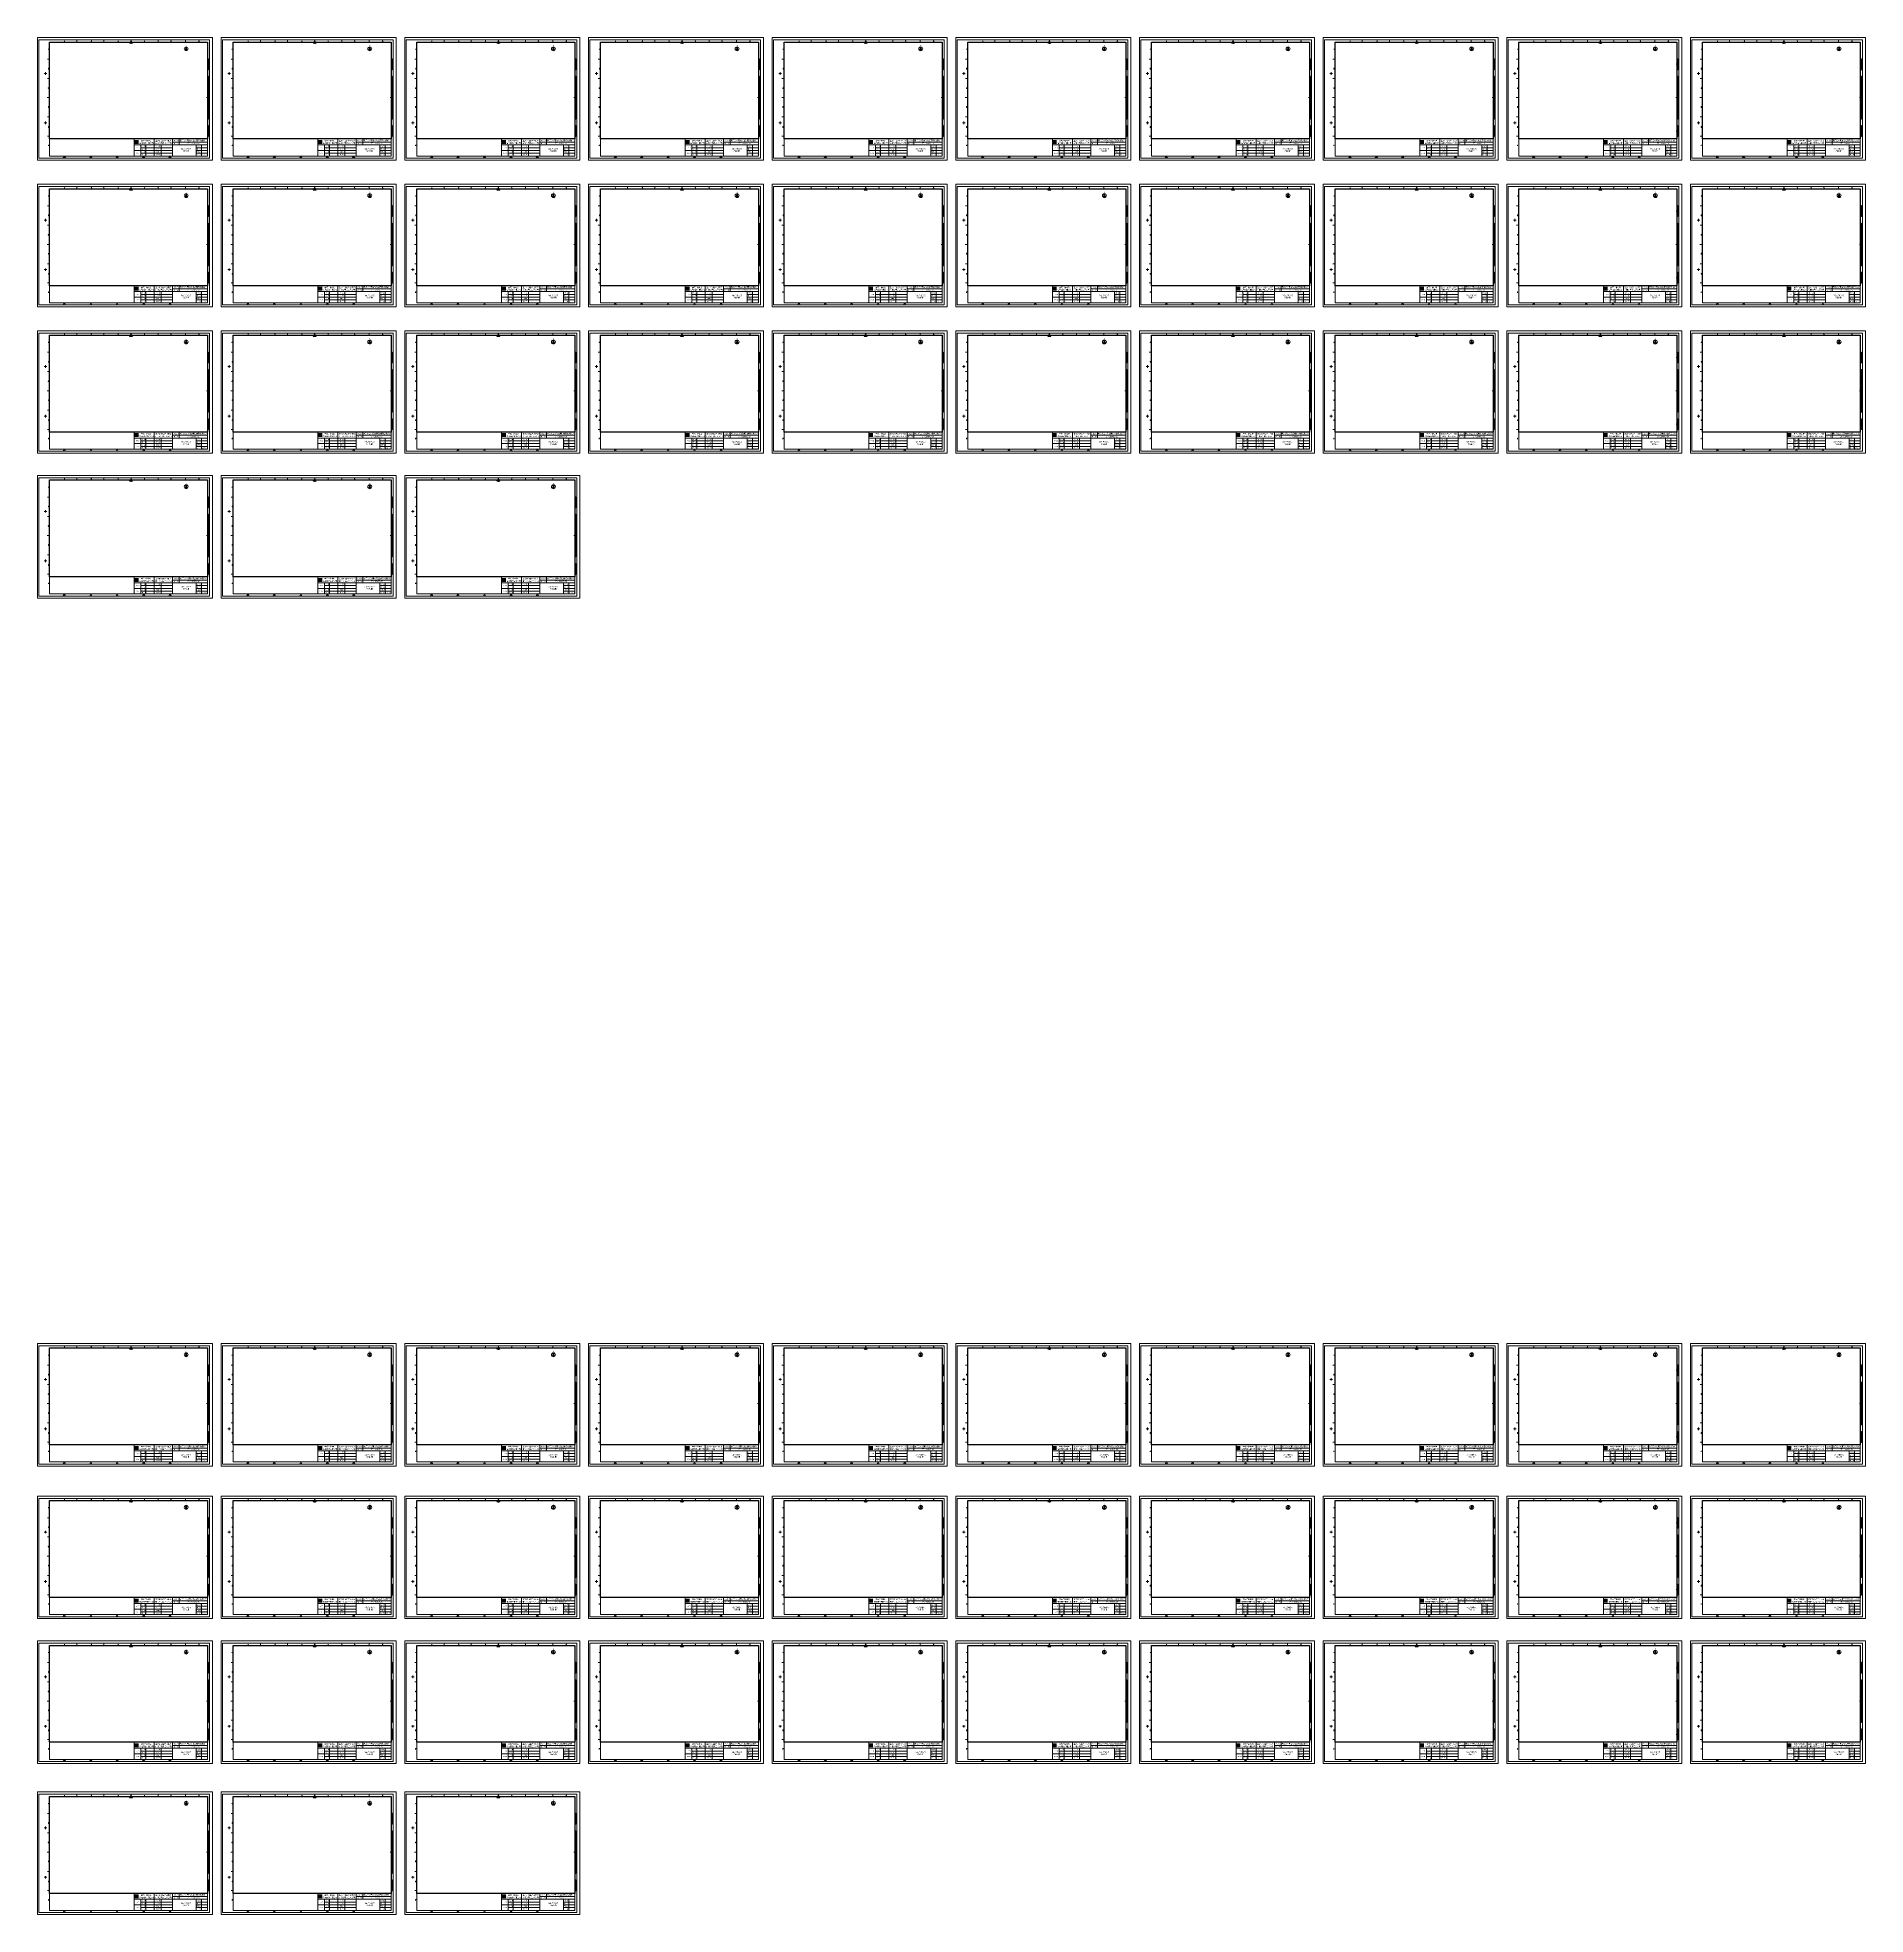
# Paper-space layout '布局1' of a CAD drawing. Header units: millimetres. Extents: x 0 to 16009, y -3857 to 540.
# Drawn here: x 11727 to 16009, y -3857 to 540 of the extents above; entities outside this region: 1.
import ezdxf
from ezdxf.enums import TextEntityAlignment as Align

# ---------------------------------------------------------------- set-up
doc = ezdxf.new("R2010")
doc.units = ezdxf.units.MM
doc.layers.get('0').update_dxf_attribs({"lineweight": 0})
doc.layers.add('CQ图例及边框', color=7, linetype='Continuous', lineweight=0)
doc.layers.add('图例及边框', color=7, linetype='Continuous', lineweight=0)
doc.layers.add('CQ备注', color=4, linetype='Continuous')
doc.layers.add('备注', color=4, linetype='Continuous')
doc.styles.add('-楷体_GB2312', font='', dxfattribs={"width": 0.8})
doc.styles.add('AN1', font='txt.shx', dxfattribs={"width": 0.75, "bigfont": 'hztxt.shx'})
doc.styles.add('ARIAL斜', font='ariali.ttf', dxfattribs={"width": 0.7})
doc.styles.add('HZTXT', font='txt.shx', dxfattribs={"width": 0.6, "bigfont": 'hztxt.shx'})
doc.styles.add('KT_GB2312', font='', dxfattribs={"width": 0.7})
doc.styles.add('黑体', font='simhei.ttf')
doc.styles.get('-楷体_GB2312').set_extended_font_data('SimSun')
doc.styles.get('KT_GB2312').set_extended_font_data('SimSun')

# ---------------------------------------------------------------- blocks, each defined once
blk = doc.blocks.new('*U2')
h = blk.add_hatch(color=256)
h.set_gradient(color1=(247, 8, 48), color2=(240, 10, 41), tint=1, name='CYLINDER')
h.paths.add_polyline_path([(-182.4, 47.1), (-173.4, 47.1), (-173.4, 37.8), (-182.4, 37.8)])
h = blk.add_hatch(color=256)
h.set_gradient(color1=(255, 255, 255), tint=1, name='INVCYLINDER')
h.paths.add_polyline_path([(-179.3, 37.8, -1.016127), (-175.7, 37.8), (-174.8, 37.8, 0.496832), (-178.9, 40, -0.609428), (-173.4, 39.2), (-173.4, 41.5, 0.555508), (-182.4, 39.9), (-182.4, 37.8), (-181.9, 37.8, -0.756317), (-174.2, 41.2, 0.62183), (-180.5, 37.8)])
for p, q in [((-410, 287), (-410, 287)), ((-410, 287), (-410, 0)), ((0, 287), (-410, 287)), ((-407, 281.5), (-7, 281.5)), ((-407, 4.5), (-407, 281.5)), ((-7, 281.5), (-7, 4.5)), ((0, 0), (0, 287)), ((-183.5, 9.5), (-183.5, 49.5)), ((-183.5, 49.5), (-12, 49.5)), ((-136.5, 49.5), (-136.5, 9.5)), ((-93.5, 49.5), (-93.5, 9.5)), ((-78.2, 49.5), (-78.2, 35.6)), ((-12, 55.4), (-9.2, 55.4)), ((-410, 0), (0, 0)), ((-7, 4.5), (-407, 4.5)), ((-183.5, 35.6), (-12, 35.6)), ((-93.5, 22.5), (-183.5, 22.5)), ((-167.7, 35.6), (-167.7, 9.5)), ((-93.5, 29), (-167.7, 29)), ((-93.5, 16), (-167.7, 16)), ((-156, 35.6), (-156, 9.5)), ((-120.4, 35.5), (-120.4, 9.5)), ((-93.5, 42), (-12, 42)), ((-38.4, 35.6), (-38.4, 9.5)), ((-12, 29), (-38.4, 29)), ((-12, 22.5), (-38.4, 22.5)), ((-12, 16), (-38.4, 16)), ((-25.7, 35.5), (-25.7, 9.5))]:
    blk.add_line(p, q)
at = {"color": 1}
for p, q in [((-407, 271.5), (-407, 281.5)), ((-407, 281.5), (-397, 281.5)), ((-7, 281.5), (-17, 281.5)), ((-7, 271.5), (-7, 281.5)), ((-407, 14.5), (-407, 4.5)), ((-407, 4.5), (-397, 4.5)), ((-7, 4.5), (-17, 4.5)), ((-7, 14.5), (-7, 4.5))]:
    blk.add_line(p, q, dxfattribs=at)
at = {"color": 8}
for p, q in [((-382, 276.5), (-12, 276.5)), ((-382, 9.5), (-382, 276.5)), ((-318.3, 281.4), (-318.3, 276.5)), ((-254.5, 281.4), (-254.5, 276.5)), ((-194.3, 273.5), (-190.8, 279.5)), ((-187.4, 273.5), (-194.3, 273.5)), ((-190.8, 281.5), (-190.8, 272.3)), ((-190.8, 279.5), (-187.4, 273.5)), ((-127.1, 281.4), (-127.1, 276.5)), ((-63.4, 281.5), (-63.4, 276.5)), ((-12, 276.5), (-12, 9.5)), ((-382, 236.5), (-387, 236.5)), ((-12.8, 224.3), (-7, 224.3)), ((-9.2, 237), (-12, 237)), ((-9.2, 211.6), (-9.2, 237)), ((-394.3, 202.9), (-388.3, 202.9)), ((-391.3, 206), (-391.3, 200)), ((-382, 191.3), (-387, 191.3)), ((-12, 211.6), (-9.2, 211.6)), ((-9.2, 196.2), (-12, 196.2)), ((-12, 186.2), (-9.2, 186.2)), ((-12, 176.2), (-9.2, 176.2)), ((-9.2, 96.2), (-9.2, 196.2)), ((-382, 146.2), (-387.7, 146.2)), ((-14.1, 146.2), (-7, 146.2)), ((-12, 166.2), (-9.2, 166.2)), ((-12, 156.2), (-9.2, 156.2)), ((-12, 136.2), (-9.2, 136.2)), ((-391.3, 90), (-391.3, 84)), ((-382, 101), (-387, 101)), ((-12, 126.2), (-9.2, 126.2)), ((-12, 116.2), (-9.2, 116.2)), ((-12, 106.2), (-9.2, 106.2)), ((-12, 96.2), (-9.2, 96.2)), ((-394.3, 87.1), (-388.3, 87.1)), ((-382, 55.8), (-387, 55.8)), ((-12.8, 68.1), (-7, 68.1)), ((-9.2, 80.8), (-12, 80.8)), ((-9.2, 55.4), (-9.2, 80.8)), ((-12, 9.5), (-382, 9.5)), ((-349.7, 5), (-347.1, 9.5)), ((-344.5, 5), (-349.7, 5)), ((-347.1, 9.5), (-344.5, 5)), ((-287.9, 5), (-285.3, 9.5)), ((-282.7, 5), (-287.9, 5)), ((-285.3, 9.5), (-282.7, 5)), ((-226.1, 5), (-223.5, 9.5)), ((-220.9, 5), (-226.1, 5)), ((-223.5, 9.5), (-220.9, 5)), ((-164.2, 5), (-161.6, 9.5)), ((-159, 5), (-164.2, 5)), ((-161.6, 9.5), (-159, 5)), ((-102.4, 5), (-99.8, 9.5)), ((-97.2, 5), (-102.4, 5)), ((-99.8, 9.5), (-97.2, 5))]:
    blk.add_line(p, q, dxfattribs=at)
at = {"color": 0}
for s, style, width, p in [('1', 'HZTXT', 0.6, (-347.3, 277.7)), ('2', 'HZTXT', 0.6, (-284.4, 277.7)), ('3', 'HZTXT', 0.6, (-221.8, 277.7)), ('4', 'HZTXT', 0.6, (-160, 277.7)), ('5', 'HZTXT', 0.6, (-97.8, 277.7)), ('6', 'HZTXT', 0.6, (-32.2, 277.7)), ('A', 'AN1', 0.75, (-384.8, 258.8)), ('B', 'AN1', 0.75, (-384.9, 213.2)), ('C', 'AN1', 0.75, (-385, 167.6)), ('D', 'AN1', 0.75, (-385, 123.3)), ('E', 'AN1', 0.75, (-385, 76.4)), ('F', 'AN1', 0.75, (-385, 33))]:
    blk.add_text(s, height=2, dxfattribs=dict(at, style=style, width=width)).set_placement(p)
at = {"style": 'ARIAL斜', "width": 0.7}
for s, p in [('inch', (-10, 209)), ('cm', (-10, 94.3)), ('inch', (-10.1, 52.7))]:
    blk.add_text(s, height=1, rotation=90, dxfattribs=at).set_placement(p)
at = {"style": '黑体'}
for s, p in [(' 重庆广播电视', (-170.5, 43.8)), ('重庆市通信产业服务', (-134.2, 43.7)), ('信息网络有限公司', (-172.2, 38)), ('有限公司綦江分公司', (-134.2, 38.1))]:
    blk.add_text(s, height=3, dxfattribs=at).set_placement(p)
for s, p in [('工程总称', (-85.8, 45.7)), ('市公司', (-175.6, 29)), ('分公司', (-175.6, 16)), ('批  准', (-161.4, 32.3)), ('批  准', (-161.4, 19.2)), ('审  核', (-161.4, 25.7)), ('审  核', (-161.4, 12.7)), ('标准化', (-127.9, 19.3)), ('批  准', (-127.9, 32.3)), ('制  图', (-127.9, 12.8)), ('审  核', (-127.9, 25.7)), ('图   号', (-85.8, 38.8)), ('存储代号', (-32, 19.3)), ('设计号', (-32, 32.3)), ('图  别', (-32, 25.7)), ('日  期', (-32, 12.8)), ('2018.5.2', (-18.7, 12.8))]:
    blk.add_text(s, height=2, dxfattribs=at).set_placement(p, align=Align.MIDDLE_CENTER)
blk = doc.blocks.new('指北针')
for p, q in [((-4.2, 0), (4.4, 2.3)), ((-4.2, 0), (-4.2, 0)), ((-4.2, 0), (4.3, -2.3)), ((3, 0), (-4.2, 0)), ((-3.3, -0.2), (-3.6, 0)), ((-2.5, -0.5), (-3, 0)), ((-1.7, -0.7), (-2.4, 0)), ((-0.8, -0.9), (-1.7, 0)), ((0, -1.1), (-1.1, 0)), ((0.8, -1.4), (-0.5, 0)), ((1.7, -1.6), (0.1, 0)), ((2.5, -1.8), (0.7, 0)), ((3.4, -2.1), (1.3, 0)), ((3, 0), (4.4, 2.3)), ((4.2, -2.3), (1.9, 0)), ((3.6, -1.1), (2.5, 0)), ((4.3, -2.3), (3, 0))]:
    blk.add_line(p, q)
blk.add_circle((0.4, 0), 4.61)
at = {"style": 'KT_GB2312', "width": 0.7}
blk.add_attdef('北', text='', height=2, rotation=90, dxfattribs=at).set_placement((-6, -0.1), align=Align.MIDDLE_CENTER)

psp = doc.layouts.new('布局1')

# ---------------------------------------------------------------- linework, layer by layer
at = {"layer": '图例及边框', "lineweight": -3}
for points in [[(11755.5, 529.2), (12125.5, 529.2), (12125.5, 302.2), (11755.5, 302.2), (11755.5, 529.2)], [(12185.7, 529.2), (12555.7, 529.2), (12555.7, 302.2), (12185.7, 302.2), (12185.7, 529.2)], [(12615.9, 529.2), (12985.9, 529.2), (12985.9, 302.2), (12615.9, 302.2), (12615.9, 529.2)], [(13046.1, 529.2), (13416.1, 529.2), (13416.1, 302.2), (13046.1, 302.2), (13046.1, 529.2)], [(13476.3, 529.2), (13846.3, 529.2), (13846.3, 302.2), (13476.3, 302.2), (13476.3, 529.2)], [(13906.5, 529.2), (14276.5, 529.2), (14276.5, 302.2), (13906.5, 302.2), (13906.5, 529.2)], [(14336.7, 529.2), (14706.7, 529.2), (14706.7, 302.2), (14336.7, 302.2), (14336.7, 529.2)], [(14766.9, 529.2), (15136.9, 529.2), (15136.9, 302.2), (14766.9, 302.2), (14766.9, 529.2)], [(15197.1, 529.2), (15567.1, 529.2), (15567.1, 302.2), (15197.1, 302.2), (15197.1, 529.2)], [(15627.3, 529.2), (15997.3, 529.2), (15997.3, 302.2), (15627.3, 302.2), (15627.3, 529.2)], [(11755.5, 185.5), (12125.5, 185.5), (12125.5, -41.5), (11755.5, -41.5), (11755.5, 185.5)], [(12185.7, 185.5), (12555.7, 185.5), (12555.7, -41.5), (12185.7, -41.5), (12185.7, 185.5)], [(12615.9, 185.5), (12985.9, 185.5), (12985.9, -41.5), (12615.9, -41.5), (12615.9, 185.5)], [(13046.1, 185.5), (13416.1, 185.5), (13416.1, -41.5), (13046.1, -41.5), (13046.1, 185.5)], [(13476.3, 185.5), (13846.3, 185.5), (13846.3, -41.5), (13476.3, -41.5), (13476.3, 185.5)], [(13906.5, 185.5), (14276.5, 185.5), (14276.5, -41.5), (13906.5, -41.5), (13906.5, 185.5)], [(14336.7, 185.5), (14706.7, 185.5), (14706.7, -41.5), (14336.7, -41.5), (14336.7, 185.5)], [(14766.9, 185.5), (15136.9, 185.5), (15136.9, -41.5), (14766.9, -41.5), (14766.9, 185.5)], [(15197.1, 185.5), (15567.1, 185.5), (15567.1, -41.5), (15197.1, -41.5), (15197.1, 185.5)], [(15627.3, 185.5), (15997.3, 185.5), (15997.3, -41.5), (15627.3, -41.5), (15627.3, 185.5)], [(11755.5, -157.5), (12125.5, -157.5), (12125.5, -384.5), (11755.5, -384.5), (11755.5, -157.5)], [(12185.7, -157.5), (12555.7, -157.5), (12555.7, -384.5), (12185.7, -384.5), (12185.7, -157.5)], [(12615.9, -157.5), (12985.9, -157.5), (12985.9, -384.5), (12615.9, -384.5), (12615.9, -157.5)], [(13046.1, -157.5), (13416.1, -157.5), (13416.1, -384.5), (13046.1, -384.5), (13046.1, -157.5)], [(13476.3, -157.5), (13846.3, -157.5), (13846.3, -384.5), (13476.3, -384.5), (13476.3, -157.5)], [(13906.5, -157.5), (14276.5, -157.5), (14276.5, -384.5), (13906.5, -384.5), (13906.5, -157.5)], [(14336.7, -157.5), (14706.7, -157.5), (14706.7, -384.5), (14336.7, -384.5), (14336.7, -157.5)], [(14766.9, -157.5), (15136.9, -157.5), (15136.9, -384.5), (14766.9, -384.5), (14766.9, -157.5)], [(15197.1, -157.5), (15567.1, -157.5), (15567.1, -384.5), (15197.1, -384.5), (15197.1, -157.5)], [(15627.3, -157.5), (15997.3, -157.5), (15997.3, -384.5), (15627.3, -384.5), (15627.3, -157.5)], [(11755.5, -496.6), (12125.5, -496.6), (12125.5, -723.6), (11755.5, -723.6), (11755.5, -496.6)], [(12185.7, -496.6), (12555.7, -496.6), (12555.7, -723.6), (12185.7, -723.6), (12185.7, -496.6)], [(12615.9, -496.6), (12985.9, -496.6), (12985.9, -723.6), (12615.9, -723.6), (12615.9, -496.6)], [(11755.5, -2529.8), (12125.5, -2529.8), (12125.5, -2756.8), (11755.5, -2756.8), (11755.5, -2529.8)], [(12185.7, -2529.8), (12555.7, -2529.8), (12555.7, -2756.8), (12185.7, -2756.8), (12185.7, -2529.8)], [(12615.9, -2529.8), (12985.9, -2529.8), (12985.9, -2756.8), (12615.9, -2756.8), (12615.9, -2529.8)], [(13046.1, -2529.8), (13416.1, -2529.8), (13416.1, -2756.8), (13046.1, -2756.8), (13046.1, -2529.8)], [(13476.3, -2529.8), (13846.3, -2529.8), (13846.3, -2756.8), (13476.3, -2756.8), (13476.3, -2529.8)], [(13906.5, -2529.8), (14276.5, -2529.8), (14276.5, -2756.8), (13906.5, -2756.8), (13906.5, -2529.8)], [(14336.7, -2529.8), (14706.7, -2529.8), (14706.7, -2756.8), (14336.7, -2756.8), (14336.7, -2529.8)], [(14766.9, -2529.8), (15136.9, -2529.8), (15136.9, -2756.8), (14766.9, -2756.8), (14766.9, -2529.8)], [(15197.1, -2529.8), (15567.1, -2529.8), (15567.1, -2756.8), (15197.1, -2756.8), (15197.1, -2529.8)], [(15627.3, -2529.8), (15997.3, -2529.8), (15997.3, -2756.8), (15627.3, -2756.8), (15627.3, -2529.8)], [(11755.5, -2887.3), (12125.5, -2887.3), (12125.5, -3114.3), (11755.5, -3114.3), (11755.5, -2887.3)], [(12185.7, -2887.3), (12555.7, -2887.3), (12555.7, -3114.3), (12185.7, -3114.3), (12185.7, -2887.3)], [(12615.9, -2887.3), (12985.9, -2887.3), (12985.9, -3114.3), (12615.9, -3114.3), (12615.9, -2887.3)], [(13046.1, -2887.3), (13416.1, -2887.3), (13416.1, -3114.3), (13046.1, -3114.3), (13046.1, -2887.3)], [(13476.3, -2887.3), (13846.3, -2887.3), (13846.3, -3114.3), (13476.3, -3114.3), (13476.3, -2887.3)], [(13906.5, -2887.3), (14276.5, -2887.3), (14276.5, -3114.3), (13906.5, -3114.3), (13906.5, -2887.3)], [(14336.7, -2887.3), (14706.7, -2887.3), (14706.7, -3114.3), (14336.7, -3114.3), (14336.7, -2887.3)], [(14766.9, -2887.3), (15136.9, -2887.3), (15136.9, -3114.3), (14766.9, -3114.3), (14766.9, -2887.3)], [(15197.1, -2887.3), (15567.1, -2887.3), (15567.1, -3114.3), (15197.1, -3114.3), (15197.1, -2887.3)], [(15627.3, -2887.3), (15997.3, -2887.3), (15997.3, -3114.3), (15627.3, -3114.3), (15627.3, -2887.3)], [(11755.5, -3226.4), (12125.5, -3226.4), (12125.5, -3453.4), (11755.5, -3453.4), (11755.5, -3226.4)], [(12185.7, -3226.4), (12555.7, -3226.4), (12555.7, -3453.4), (12185.7, -3453.4), (12185.7, -3226.4)], [(12615.9, -3226.4), (12985.9, -3226.4), (12985.9, -3453.4), (12615.9, -3453.4), (12615.9, -3226.4)], [(13046.1, -3226.4), (13416.1, -3226.4), (13416.1, -3453.4), (13046.1, -3453.4), (13046.1, -3226.4)], [(13476.3, -3226.4), (13846.3, -3226.4), (13846.3, -3453.4), (13476.3, -3453.4), (13476.3, -3226.4)], [(13906.5, -3226.4), (14276.5, -3226.4), (14276.5, -3453.4), (13906.5, -3453.4), (13906.5, -3226.4)], [(14336.7, -3226.4), (14706.7, -3226.4), (14706.7, -3453.4), (14336.7, -3453.4), (14336.7, -3226.4)], [(14766.9, -3226.4), (15136.9, -3226.4), (15136.9, -3453.4), (14766.9, -3453.4), (14766.9, -3226.4)], [(15197.1, -3226.4), (15567.1, -3226.4), (15567.1, -3453.4), (15197.1, -3453.4), (15197.1, -3226.4)], [(15627.3, -3226.4), (15997.3, -3226.4), (15997.3, -3453.4), (15627.3, -3453.4), (15627.3, -3226.4)], [(11755.5, -3580.2), (12125.5, -3580.2), (12125.5, -3807.2), (11755.5, -3807.2), (11755.5, -3580.2)], [(12185.7, -3580.2), (12555.7, -3580.2), (12555.7, -3807.2), (12185.7, -3807.2), (12185.7, -3580.2)], [(12615.9, -3580.2), (12985.9, -3580.2), (12985.9, -3807.2), (12615.9, -3807.2), (12615.9, -3580.2)]]:
    psp.add_lwpolyline(points, close=True, dxfattribs=at)

# ---------------------------------------------------------------- block references
at = {"layer": 'CQ图例及边框'}
ref = psp.add_blockref('*U2', (12137.5, 252.7), dxfattribs=at)
ref.add_attrib('NAME', '綦江分公司有线电视网络规划设计', dxfattribs={"color": 1, "height": 3, "style": '黑体'}).set_placement((12092.2, 298.6), align=Align.MIDDLE_CENTER)
ref = psp.add_blockref('*U2', (12567.7, 252.7), dxfattribs=at)
ref.add_attrib('NAME', '綦江分公司有线电视网络规划设计', dxfattribs={"color": 1, "height": 3, "style": '黑体'}).set_placement((12522.4, 298.6), align=Align.MIDDLE_CENTER)
ref = psp.add_blockref('*U2', (12997.9, 252.7), dxfattribs=at)
ref.add_attrib('NAME', '綦江分公司有线电视网络规划设计', dxfattribs={"color": 1, "height": 3, "style": '黑体'}).set_placement((12952.6, 298.6), align=Align.MIDDLE_CENTER)
ref = psp.add_blockref('*U2', (13428.1, 252.7), dxfattribs=at)
ref.add_attrib('NAME', '綦江分公司有线电视网络规划设计', dxfattribs={"color": 1, "height": 3, "style": '黑体'}).set_placement((13382.8, 298.6), align=Align.MIDDLE_CENTER)
ref = psp.add_blockref('*U2', (13858.3, 252.7), dxfattribs=at)
ref.add_attrib('NAME', '綦江分公司有线电视网络规划设计', dxfattribs={"color": 1, "height": 3, "style": '黑体'}).set_placement((13813, 298.6), align=Align.MIDDLE_CENTER)
ref = psp.add_blockref('*U2', (14288.5, 252.7), dxfattribs=at)
ref.add_attrib('NAME', '綦江分公司有线电视网络规划设计', dxfattribs={"color": 1, "height": 3, "style": '黑体'}).set_placement((14243.2, 298.6), align=Align.MIDDLE_CENTER)
ref = psp.add_blockref('*U2', (14718.7, 252.7), dxfattribs=at)
ref.add_attrib('NAME', '綦江分公司有线电视网络规划设计', dxfattribs={"color": 1, "height": 3, "style": '黑体'}).set_placement((14673.4, 298.6), align=Align.MIDDLE_CENTER)
ref = psp.add_blockref('*U2', (15148.9, 252.7), dxfattribs=at)
ref.add_attrib('NAME', '綦江分公司有线电视网络规划设计', dxfattribs={"color": 1, "height": 3, "style": '黑体'}).set_placement((15103.6, 298.6), align=Align.MIDDLE_CENTER)
ref = psp.add_blockref('*U2', (15579.1, 252.7), dxfattribs=at)
ref.add_attrib('NAME', '綦江分公司有线电视网络规划设计', dxfattribs={"color": 1, "height": 3, "style": '黑体'}).set_placement((15533.8, 298.6), align=Align.MIDDLE_CENTER)
ref = psp.add_blockref('*U2', (16009.3, 252.7), dxfattribs=at)
ref.add_attrib('NAME', '綦江分公司有线电视网络规划设计', dxfattribs={"color": 1, "height": 3, "style": '黑体'}).set_placement((15964, 298.6), align=Align.MIDDLE_CENTER)
at = {"layer": 'CQ图例及边框', "color": 0}
ref = psp.add_blockref('指北针', (12075.6, 513.7, 0), dxfattribs=dict(at, rotation=270))
ref.add_attrib('北', '北', dxfattribs={"layer": 'CQ备注', "color": 0, "height": 2, "style": '-楷体_GB2312', "width": 0.8}).set_placement((12075.5, 519.3, 0), align=Align.BOTTOM_CENTER)
ref = psp.add_blockref('指北针', (12505.8, 513.7, 0), dxfattribs=dict(at, rotation=270))
ref.add_attrib('北', '北', dxfattribs={"layer": 'CQ备注', "color": 0, "height": 2, "style": '-楷体_GB2312', "width": 0.8}).set_placement((12505.7, 519.3, 0), align=Align.BOTTOM_CENTER)
ref = psp.add_blockref('指北针', (12936, 513.7, 0), dxfattribs=dict(at, rotation=270))
ref.add_attrib('北', '北', dxfattribs={"layer": 'CQ备注', "color": 0, "height": 2, "style": '-楷体_GB2312', "width": 0.8}).set_placement((12935.9, 519.3, 0), align=Align.BOTTOM_CENTER)
ref = psp.add_blockref('指北针', (13366.2, 513.7, 0), dxfattribs=dict(at, rotation=270))
ref.add_attrib('北', '北', dxfattribs={"layer": 'CQ备注', "color": 0, "height": 2, "style": '-楷体_GB2312', "width": 0.8}).set_placement((13366.1, 519.3, 0), align=Align.BOTTOM_CENTER)
ref = psp.add_blockref('指北针', (13796.4, 513.7, 0), dxfattribs=dict(at, rotation=270))
ref.add_attrib('北', '北', dxfattribs={"layer": 'CQ备注', "color": 0, "height": 2, "style": '-楷体_GB2312', "width": 0.8}).set_placement((13796.3, 519.3, 0), align=Align.BOTTOM_CENTER)
ref = psp.add_blockref('指北针', (14226.6, 513.7, 0), dxfattribs=dict(at, rotation=270))
ref.add_attrib('北', '北', dxfattribs={"layer": 'CQ备注', "color": 0, "height": 2, "style": '-楷体_GB2312', "width": 0.8}).set_placement((14226.5, 519.3, 0), align=Align.BOTTOM_CENTER)
ref = psp.add_blockref('指北针', (14656.8, 513.7, 0), dxfattribs=dict(at, rotation=270))
ref.add_attrib('北', '北', dxfattribs={"layer": 'CQ备注', "color": 0, "height": 2, "style": '-楷体_GB2312', "width": 0.8}).set_placement((14656.7, 519.3, 0), align=Align.BOTTOM_CENTER)
ref = psp.add_blockref('指北针', (15087.1, 513.7, 0), dxfattribs=dict(at, rotation=270))
ref.add_attrib('北', '北', dxfattribs={"layer": 'CQ备注', "color": 0, "height": 2, "style": '-楷体_GB2312', "width": 0.8}).set_placement((15086.9, 519.3, 0), align=Align.BOTTOM_CENTER)
ref = psp.add_blockref('指北针', (15517.3, 513.7, 0), dxfattribs=dict(at, rotation=270))
ref.add_attrib('北', '北', dxfattribs={"layer": 'CQ备注', "color": 0, "height": 2, "style": '-楷体_GB2312', "width": 0.8}).set_placement((15517.1, 519.3, 0), align=Align.BOTTOM_CENTER)
ref = psp.add_blockref('指北针', (15947.5, 513.7, 0), dxfattribs=dict(at, rotation=270))
ref.add_attrib('北', '北', dxfattribs={"layer": 'CQ备注', "color": 0, "height": 2, "style": '-楷体_GB2312', "width": 0.8}).set_placement((15947.4, 519.3, 0), align=Align.BOTTOM_CENTER)
at = {"layer": 'CQ图例及边框'}
ref = psp.add_blockref('*U2', (12137.5, -91), dxfattribs=at)
ref.add_attrib('NAME', '綦江分公司有线电视网络规划设计', dxfattribs={"color": 1, "height": 3, "style": '黑体'}).set_placement((12092.2, -45), align=Align.MIDDLE_CENTER)
at = {"layer": 'CQ图例及边框', "color": 0}
ref = psp.add_blockref('指北针', (12075.6, 170, 0), dxfattribs=dict(at, rotation=270))
ref.add_attrib('北', '北', dxfattribs={"layer": 'CQ备注', "color": 0, "height": 2, "style": '-楷体_GB2312', "width": 0.8}).set_placement((12075.5, 175.6, 0), align=Align.BOTTOM_CENTER)
at = {"layer": 'CQ图例及边框'}
ref = psp.add_blockref('*U2', (12567.7, -91), dxfattribs=at)
ref.add_attrib('NAME', '綦江分公司有线电视网络规划设计', dxfattribs={"color": 1, "height": 3, "style": '黑体'}).set_placement((12522.4, -45), align=Align.MIDDLE_CENTER)
at = {"layer": 'CQ图例及边框', "color": 0}
ref = psp.add_blockref('指北针', (12505.8, 170, 0), dxfattribs=dict(at, rotation=270))
ref.add_attrib('北', '北', dxfattribs={"layer": 'CQ备注', "color": 0, "height": 2, "style": '-楷体_GB2312', "width": 0.8}).set_placement((12505.7, 175.6, 0), align=Align.BOTTOM_CENTER)
at = {"layer": 'CQ图例及边框'}
ref = psp.add_blockref('*U2', (12997.9, -91), dxfattribs=at)
ref.add_attrib('NAME', '綦江分公司有线电视网络规划设计', dxfattribs={"color": 1, "height": 3, "style": '黑体'}).set_placement((12952.6, -45), align=Align.MIDDLE_CENTER)
at = {"layer": 'CQ图例及边框', "color": 0}
ref = psp.add_blockref('指北针', (12936, 170, 0), dxfattribs=dict(at, rotation=270))
ref.add_attrib('北', '北', dxfattribs={"layer": 'CQ备注', "color": 0, "height": 2, "style": '-楷体_GB2312', "width": 0.8}).set_placement((12935.9, 175.6, 0), align=Align.BOTTOM_CENTER)
at = {"layer": 'CQ图例及边框'}
ref = psp.add_blockref('*U2', (13428.1, -91), dxfattribs=at)
ref.add_attrib('NAME', '綦江分公司有线电视网络规划设计', dxfattribs={"color": 1, "height": 3, "style": '黑体'}).set_placement((13382.8, -45), align=Align.MIDDLE_CENTER)
at = {"layer": 'CQ图例及边框', "color": 0}
ref = psp.add_blockref('指北针', (13366.2, 170, 0), dxfattribs=dict(at, rotation=270))
ref.add_attrib('北', '北', dxfattribs={"layer": 'CQ备注', "color": 0, "height": 2, "style": '-楷体_GB2312', "width": 0.8}).set_placement((13366.1, 175.6, 0), align=Align.BOTTOM_CENTER)
at = {"layer": 'CQ图例及边框'}
ref = psp.add_blockref('*U2', (13858.3, -91), dxfattribs=at)
ref.add_attrib('NAME', '綦江分公司有线电视网络规划设计', dxfattribs={"color": 1, "height": 3, "style": '黑体'}).set_placement((13813, -45), align=Align.MIDDLE_CENTER)
at = {"layer": 'CQ图例及边框', "color": 0}
ref = psp.add_blockref('指北针', (13796.4, 170, 0), dxfattribs=dict(at, rotation=270))
ref.add_attrib('北', '北', dxfattribs={"layer": 'CQ备注', "color": 0, "height": 2, "style": '-楷体_GB2312', "width": 0.8}).set_placement((13796.3, 175.6, 0), align=Align.BOTTOM_CENTER)
at = {"layer": 'CQ图例及边框'}
ref = psp.add_blockref('*U2', (14288.5, -91), dxfattribs=at)
ref.add_attrib('NAME', '綦江分公司有线电视网络规划设计', dxfattribs={"color": 1, "height": 3, "style": '黑体'}).set_placement((14243.2, -45), align=Align.MIDDLE_CENTER)
at = {"layer": 'CQ图例及边框', "color": 0}
ref = psp.add_blockref('指北针', (14226.6, 170, 0), dxfattribs=dict(at, rotation=270))
ref.add_attrib('北', '北', dxfattribs={"layer": 'CQ备注', "color": 0, "height": 2, "style": '-楷体_GB2312', "width": 0.8}).set_placement((14226.5, 175.6, 0), align=Align.BOTTOM_CENTER)
at = {"layer": 'CQ图例及边框'}
ref = psp.add_blockref('*U2', (14718.7, -91), dxfattribs=at)
ref.add_attrib('NAME', '綦江分公司有线电视网络规划设计', dxfattribs={"color": 1, "height": 3, "style": '黑体'}).set_placement((14673.4, -45), align=Align.MIDDLE_CENTER)
at = {"layer": 'CQ图例及边框', "color": 0}
ref = psp.add_blockref('指北针', (14656.8, 170, 0), dxfattribs=dict(at, rotation=270))
ref.add_attrib('北', '北', dxfattribs={"layer": 'CQ备注', "color": 0, "height": 2, "style": '-楷体_GB2312', "width": 0.8}).set_placement((14656.7, 175.6, 0), align=Align.BOTTOM_CENTER)
at = {"layer": 'CQ图例及边框'}
ref = psp.add_blockref('*U2', (15148.9, -91), dxfattribs=at)
ref.add_attrib('NAME', '綦江分公司有线电视网络规划设计', dxfattribs={"color": 1, "height": 3, "style": '黑体'}).set_placement((15103.6, -45), align=Align.MIDDLE_CENTER)
at = {"layer": 'CQ图例及边框', "color": 0}
ref = psp.add_blockref('指北针', (15087.1, 170, 0), dxfattribs=dict(at, rotation=270))
ref.add_attrib('北', '北', dxfattribs={"layer": 'CQ备注', "color": 0, "height": 2, "style": '-楷体_GB2312', "width": 0.8}).set_placement((15086.9, 175.6, 0), align=Align.BOTTOM_CENTER)
at = {"layer": 'CQ图例及边框'}
ref = psp.add_blockref('*U2', (15579.1, -91), dxfattribs=at)
ref.add_attrib('NAME', '綦江分公司有线电视网络规划设计', dxfattribs={"color": 1, "height": 3, "style": '黑体'}).set_placement((15533.8, -45), align=Align.MIDDLE_CENTER)
at = {"layer": 'CQ图例及边框', "color": 0}
ref = psp.add_blockref('指北针', (15517.3, 170, 0), dxfattribs=dict(at, rotation=270))
ref.add_attrib('北', '北', dxfattribs={"layer": 'CQ备注', "color": 0, "height": 2, "style": '-楷体_GB2312', "width": 0.8}).set_placement((15517.1, 175.6, 0), align=Align.BOTTOM_CENTER)
at = {"layer": 'CQ图例及边框'}
ref = psp.add_blockref('*U2', (16009.3, -91), dxfattribs=at)
ref.add_attrib('NAME', '綦江分公司有线电视网络规划设计', dxfattribs={"color": 1, "height": 3, "style": '黑体'}).set_placement((15964, -45), align=Align.MIDDLE_CENTER)
at = {"layer": 'CQ图例及边框', "color": 0}
ref = psp.add_blockref('指北针', (15947.5, 170, 0), dxfattribs=dict(at, rotation=270))
ref.add_attrib('北', '北', dxfattribs={"layer": 'CQ备注', "color": 0, "height": 2, "style": '-楷体_GB2312', "width": 0.8}).set_placement((15947.4, 175.6, 0), align=Align.BOTTOM_CENTER)
at = {"layer": 'CQ图例及边框'}
ref = psp.add_blockref('*U2', (12137.5, -434), dxfattribs=at)
ref.add_attrib('NAME', '綦江分公司有线电视网络规划设计', dxfattribs={"color": 1, "height": 3, "style": '黑体'}).set_placement((12092.2, -388.1), align=Align.MIDDLE_CENTER)
at = {"layer": 'CQ图例及边框', "color": 0}
ref = psp.add_blockref('指北针', (12075.6, -173, 0), dxfattribs=dict(at, rotation=270))
ref.add_attrib('北', '北', dxfattribs={"layer": 'CQ备注', "color": 0, "height": 2, "style": '-楷体_GB2312', "width": 0.8}).set_placement((12075.5, -167.4, 0), align=Align.BOTTOM_CENTER)
at = {"layer": 'CQ图例及边框'}
ref = psp.add_blockref('*U2', (12567.7, -434), dxfattribs=at)
ref.add_attrib('NAME', '綦江分公司有线电视网络规划设计', dxfattribs={"color": 1, "height": 3, "style": '黑体'}).set_placement((12522.4, -388.1), align=Align.MIDDLE_CENTER)
at = {"layer": 'CQ图例及边框', "color": 0}
ref = psp.add_blockref('指北针', (12505.8, -173, 0), dxfattribs=dict(at, rotation=270))
ref.add_attrib('北', '北', dxfattribs={"layer": 'CQ备注', "color": 0, "height": 2, "style": '-楷体_GB2312', "width": 0.8}).set_placement((12505.7, -167.4, 0), align=Align.BOTTOM_CENTER)
at = {"layer": 'CQ图例及边框'}
ref = psp.add_blockref('*U2', (12997.9, -434), dxfattribs=at)
ref.add_attrib('NAME', '綦江分公司有线电视网络规划设计', dxfattribs={"color": 1, "height": 3, "style": '黑体'}).set_placement((12952.6, -388.1), align=Align.MIDDLE_CENTER)
at = {"layer": 'CQ图例及边框', "color": 0}
ref = psp.add_blockref('指北针', (12936, -173, 0), dxfattribs=dict(at, rotation=270))
ref.add_attrib('北', '北', dxfattribs={"layer": 'CQ备注', "color": 0, "height": 2, "style": '-楷体_GB2312', "width": 0.8}).set_placement((12935.9, -167.4, 0), align=Align.BOTTOM_CENTER)
at = {"layer": 'CQ图例及边框'}
ref = psp.add_blockref('*U2', (13428.1, -434), dxfattribs=at)
ref.add_attrib('NAME', '綦江分公司有线电视网络规划设计', dxfattribs={"color": 1, "height": 3, "style": '黑体'}).set_placement((13382.8, -388.1), align=Align.MIDDLE_CENTER)
at = {"layer": 'CQ图例及边框', "color": 0}
ref = psp.add_blockref('指北针', (13366.2, -173, 0), dxfattribs=dict(at, rotation=270))
ref.add_attrib('北', '北', dxfattribs={"layer": 'CQ备注', "color": 0, "height": 2, "style": '-楷体_GB2312', "width": 0.8}).set_placement((13366.1, -167.4, 0), align=Align.BOTTOM_CENTER)
at = {"layer": 'CQ图例及边框'}
ref = psp.add_blockref('*U2', (13858.3, -434), dxfattribs=at)
ref.add_attrib('NAME', '綦江分公司有线电视网络规划设计', dxfattribs={"color": 1, "height": 3, "style": '黑体'}).set_placement((13813, -388.1), align=Align.MIDDLE_CENTER)
at = {"layer": 'CQ图例及边框', "color": 0}
ref = psp.add_blockref('指北针', (13796.4, -173, 0), dxfattribs=dict(at, rotation=270))
ref.add_attrib('北', '北', dxfattribs={"layer": 'CQ备注', "color": 0, "height": 2, "style": '-楷体_GB2312', "width": 0.8}).set_placement((13796.3, -167.4, 0), align=Align.BOTTOM_CENTER)
at = {"layer": 'CQ图例及边框'}
ref = psp.add_blockref('*U2', (14288.5, -434), dxfattribs=at)
ref.add_attrib('NAME', '綦江分公司有线电视网络规划设计', dxfattribs={"color": 1, "height": 3, "style": '黑体'}).set_placement((14243.2, -388.1), align=Align.MIDDLE_CENTER)
at = {"layer": 'CQ图例及边框', "color": 0}
ref = psp.add_blockref('指北针', (14226.6, -173, 0), dxfattribs=dict(at, rotation=270))
ref.add_attrib('北', '北', dxfattribs={"layer": 'CQ备注', "color": 0, "height": 2, "style": '-楷体_GB2312', "width": 0.8}).set_placement((14226.5, -167.4, 0), align=Align.BOTTOM_CENTER)
at = {"layer": 'CQ图例及边框'}
ref = psp.add_blockref('*U2', (14718.7, -434), dxfattribs=at)
ref.add_attrib('NAME', '綦江分公司有线电视网络规划设计', dxfattribs={"color": 1, "height": 3, "style": '黑体'}).set_placement((14673.4, -388.1), align=Align.MIDDLE_CENTER)
at = {"layer": 'CQ图例及边框', "color": 0}
ref = psp.add_blockref('指北针', (14656.8, -173, 0), dxfattribs=dict(at, rotation=270))
ref.add_attrib('北', '北', dxfattribs={"layer": 'CQ备注', "color": 0, "height": 2, "style": '-楷体_GB2312', "width": 0.8}).set_placement((14656.7, -167.4, 0), align=Align.BOTTOM_CENTER)
at = {"layer": 'CQ图例及边框'}
ref = psp.add_blockref('*U2', (15148.9, -434), dxfattribs=at)
ref.add_attrib('NAME', '綦江分公司有线电视网络规划设计', dxfattribs={"color": 1, "height": 3, "style": '黑体'}).set_placement((15103.6, -388.1), align=Align.MIDDLE_CENTER)
at = {"layer": 'CQ图例及边框', "color": 0}
ref = psp.add_blockref('指北针', (15087.1, -173, 0), dxfattribs=dict(at, rotation=270))
ref.add_attrib('北', '北', dxfattribs={"layer": 'CQ备注', "color": 0, "height": 2, "style": '-楷体_GB2312', "width": 0.8}).set_placement((15086.9, -167.4, 0), align=Align.BOTTOM_CENTER)
at = {"layer": 'CQ图例及边框'}
ref = psp.add_blockref('*U2', (15579.1, -434), dxfattribs=at)
ref.add_attrib('NAME', '綦江分公司有线电视网络规划设计', dxfattribs={"color": 1, "height": 3, "style": '黑体'}).set_placement((15533.8, -388.1), align=Align.MIDDLE_CENTER)
at = {"layer": 'CQ图例及边框', "color": 0}
ref = psp.add_blockref('指北针', (15517.3, -173, 0), dxfattribs=dict(at, rotation=270))
ref.add_attrib('北', '北', dxfattribs={"layer": 'CQ备注', "color": 0, "height": 2, "style": '-楷体_GB2312', "width": 0.8}).set_placement((15517.1, -167.4, 0), align=Align.BOTTOM_CENTER)
at = {"layer": 'CQ图例及边框'}
ref = psp.add_blockref('*U2', (16009.3, -434), dxfattribs=at)
ref.add_attrib('NAME', '綦江分公司有线电视网络规划设计', dxfattribs={"color": 1, "height": 3, "style": '黑体'}).set_placement((15964, -388.1), align=Align.MIDDLE_CENTER)
at = {"layer": 'CQ图例及边框', "color": 0}
ref = psp.add_blockref('指北针', (15947.5, -173, 0), dxfattribs=dict(at, rotation=270))
ref.add_attrib('北', '北', dxfattribs={"layer": 'CQ备注', "color": 0, "height": 2, "style": '-楷体_GB2312', "width": 0.8}).set_placement((15947.4, -167.4, 0), align=Align.BOTTOM_CENTER)
at = {"layer": 'CQ图例及边框'}
ref = psp.add_blockref('*U2', (12137.5, -773.1), dxfattribs=at)
ref.add_attrib('NAME', '綦江分公司有线电视网络规划设计', dxfattribs={"color": 1, "height": 3, "style": '黑体'}).set_placement((12092.2, -727.2), align=Align.MIDDLE_CENTER)
at = {"layer": 'CQ图例及边框', "color": 0}
ref = psp.add_blockref('指北针', (12075.6, -512.1, 0), dxfattribs=dict(at, rotation=270))
ref.add_attrib('北', '北', dxfattribs={"layer": 'CQ备注', "color": 0, "height": 2, "style": '-楷体_GB2312', "width": 0.8}).set_placement((12075.5, -506.5, 0), align=Align.BOTTOM_CENTER)
at = {"layer": 'CQ图例及边框'}
ref = psp.add_blockref('*U2', (12567.7, -773.1), dxfattribs=at)
ref.add_attrib('NAME', '綦江分公司有线电视网络规划设计', dxfattribs={"color": 1, "height": 3, "style": '黑体'}).set_placement((12522.4, -727.2), align=Align.MIDDLE_CENTER)
at = {"layer": 'CQ图例及边框', "color": 0}
ref = psp.add_blockref('指北针', (12505.8, -512.1, 0), dxfattribs=dict(at, rotation=270))
ref.add_attrib('北', '北', dxfattribs={"layer": 'CQ备注', "color": 0, "height": 2, "style": '-楷体_GB2312', "width": 0.8}).set_placement((12505.7, -506.5, 0), align=Align.BOTTOM_CENTER)
at = {"layer": 'CQ图例及边框'}
ref = psp.add_blockref('*U2', (12997.9, -773.1), dxfattribs=at)
ref.add_attrib('NAME', '綦江分公司有线电视网络规划设计', dxfattribs={"color": 1, "height": 3, "style": '黑体'}).set_placement((12952.6, -727.2), align=Align.MIDDLE_CENTER)
at = {"layer": 'CQ图例及边框', "color": 0}
ref = psp.add_blockref('指北针', (12936, -512.1, 0), dxfattribs=dict(at, rotation=270))
ref.add_attrib('北', '北', dxfattribs={"layer": 'CQ备注', "color": 0, "height": 2, "style": '-楷体_GB2312', "width": 0.8}).set_placement((12935.9, -506.5, 0), align=Align.BOTTOM_CENTER)
at = {"layer": 'CQ图例及边框'}
ref = psp.add_blockref('*U2', (12137.5, -2806.3), dxfattribs=at)
ref.add_attrib('NAME', '綦江分公司有线电视网络规划设计', dxfattribs={"color": 1, "height": 3, "style": '黑体'}).set_placement((12092.2, -2760.4), align=Align.MIDDLE_CENTER)
at = {"layer": 'CQ图例及边框', "color": 0}
ref = psp.add_blockref('指北针', (12075.6, -2545.3, 0), dxfattribs=dict(at, rotation=270))
ref.add_attrib('北', '北', dxfattribs={"layer": 'CQ备注', "color": 0, "height": 2, "style": '-楷体_GB2312', "width": 0.8}).set_placement((12075.5, -2539.7, 0), align=Align.BOTTOM_CENTER)
at = {"layer": 'CQ图例及边框'}
ref = psp.add_blockref('*U2', (12567.7, -2806.3), dxfattribs=at)
ref.add_attrib('NAME', '綦江分公司有线电视网络规划设计', dxfattribs={"color": 1, "height": 3, "style": '黑体'}).set_placement((12522.4, -2760.4), align=Align.MIDDLE_CENTER)
at = {"layer": 'CQ图例及边框', "color": 0}
ref = psp.add_blockref('指北针', (12505.8, -2545.3, 0), dxfattribs=dict(at, rotation=270))
ref.add_attrib('北', '北', dxfattribs={"layer": 'CQ备注', "color": 0, "height": 2, "style": '-楷体_GB2312', "width": 0.8}).set_placement((12505.7, -2539.7, 0), align=Align.BOTTOM_CENTER)
at = {"layer": 'CQ图例及边框'}
ref = psp.add_blockref('*U2', (12997.9, -2806.3), dxfattribs=at)
ref.add_attrib('NAME', '綦江分公司有线电视网络规划设计', dxfattribs={"color": 1, "height": 3, "style": '黑体'}).set_placement((12952.6, -2760.4), align=Align.MIDDLE_CENTER)
at = {"layer": 'CQ图例及边框', "color": 0}
ref = psp.add_blockref('指北针', (12936, -2545.3, 0), dxfattribs=dict(at, rotation=270))
ref.add_attrib('北', '北', dxfattribs={"layer": 'CQ备注', "color": 0, "height": 2, "style": '-楷体_GB2312', "width": 0.8}).set_placement((12935.9, -2539.7, 0), align=Align.BOTTOM_CENTER)
at = {"layer": 'CQ图例及边框'}
ref = psp.add_blockref('*U2', (13428.1, -2806.3), dxfattribs=at)
ref.add_attrib('NAME', '綦江分公司有线电视网络规划设计', dxfattribs={"color": 1, "height": 3, "style": '黑体'}).set_placement((13382.8, -2760.4), align=Align.MIDDLE_CENTER)
at = {"layer": 'CQ图例及边框', "color": 0}
ref = psp.add_blockref('指北针', (13366.2, -2545.3, 0), dxfattribs=dict(at, rotation=270))
ref.add_attrib('北', '北', dxfattribs={"layer": 'CQ备注', "color": 0, "height": 2, "style": '-楷体_GB2312', "width": 0.8}).set_placement((13366.1, -2539.7, 0), align=Align.BOTTOM_CENTER)
at = {"layer": 'CQ图例及边框'}
ref = psp.add_blockref('*U2', (13858.3, -2806.3), dxfattribs=at)
ref.add_attrib('NAME', '綦江分公司有线电视网络规划设计', dxfattribs={"color": 1, "height": 3, "style": '黑体'}).set_placement((13813, -2760.4), align=Align.MIDDLE_CENTER)
at = {"layer": 'CQ图例及边框', "color": 0}
ref = psp.add_blockref('指北针', (13796.4, -2545.3, 0), dxfattribs=dict(at, rotation=270))
ref.add_attrib('北', '北', dxfattribs={"layer": 'CQ备注', "color": 0, "height": 2, "style": '-楷体_GB2312', "width": 0.8}).set_placement((13796.3, -2539.7, 0), align=Align.BOTTOM_CENTER)
at = {"layer": 'CQ图例及边框'}
ref = psp.add_blockref('*U2', (14288.5, -2806.3), dxfattribs=at)
ref.add_attrib('NAME', '綦江分公司有线电视网络规划设计', dxfattribs={"color": 1, "height": 3, "style": '黑体'}).set_placement((14243.2, -2760.4), align=Align.MIDDLE_CENTER)
at = {"layer": 'CQ图例及边框', "color": 0}
ref = psp.add_blockref('指北针', (14226.6, -2545.3, 0), dxfattribs=dict(at, rotation=270))
ref.add_attrib('北', '北', dxfattribs={"layer": 'CQ备注', "color": 0, "height": 2, "style": '-楷体_GB2312', "width": 0.8}).set_placement((14226.5, -2539.7, 0), align=Align.BOTTOM_CENTER)
at = {"layer": 'CQ图例及边框'}
ref = psp.add_blockref('*U2', (14718.7, -2806.3), dxfattribs=at)
ref.add_attrib('NAME', '綦江分公司有线电视网络规划设计', dxfattribs={"color": 1, "height": 3, "style": '黑体'}).set_placement((14673.4, -2760.4), align=Align.MIDDLE_CENTER)
at = {"layer": 'CQ图例及边框', "color": 0}
ref = psp.add_blockref('指北针', (14656.8, -2545.3, 0), dxfattribs=dict(at, rotation=270))
ref.add_attrib('北', '北', dxfattribs={"layer": 'CQ备注', "color": 0, "height": 2, "style": '-楷体_GB2312', "width": 0.8}).set_placement((14656.7, -2539.7, 0), align=Align.BOTTOM_CENTER)
at = {"layer": 'CQ图例及边框'}
ref = psp.add_blockref('*U2', (15148.9, -2806.3), dxfattribs=at)
ref.add_attrib('NAME', '綦江分公司有线电视网络规划设计', dxfattribs={"color": 1, "height": 3, "style": '黑体'}).set_placement((15103.6, -2760.4), align=Align.MIDDLE_CENTER)
at = {"layer": 'CQ图例及边框', "color": 0}
ref = psp.add_blockref('指北针', (15087.1, -2545.3, 0), dxfattribs=dict(at, rotation=270))
ref.add_attrib('北', '北', dxfattribs={"layer": 'CQ备注', "color": 0, "height": 2, "style": '-楷体_GB2312', "width": 0.8}).set_placement((15086.9, -2539.7, 0), align=Align.BOTTOM_CENTER)
at = {"layer": 'CQ图例及边框'}
ref = psp.add_blockref('*U2', (15579.1, -2806.3), dxfattribs=at)
ref.add_attrib('NAME', '綦江分公司有线电视网络规划设计', dxfattribs={"color": 1, "height": 3, "style": '黑体'}).set_placement((15533.8, -2760.4), align=Align.MIDDLE_CENTER)
at = {"layer": 'CQ图例及边框', "color": 0}
ref = psp.add_blockref('指北针', (15517.3, -2545.3, 0), dxfattribs=dict(at, rotation=270))
ref.add_attrib('北', '北', dxfattribs={"layer": 'CQ备注', "color": 0, "height": 2, "style": '-楷体_GB2312', "width": 0.8}).set_placement((15517.1, -2539.7, 0), align=Align.BOTTOM_CENTER)
at = {"layer": 'CQ图例及边框'}
ref = psp.add_blockref('*U2', (16009.3, -2806.3), dxfattribs=at)
ref.add_attrib('NAME', '綦江分公司有线电视网络规划设计', dxfattribs={"color": 1, "height": 3, "style": '黑体'}).set_placement((15964, -2760.4), align=Align.MIDDLE_CENTER)
at = {"layer": 'CQ图例及边框', "color": 0}
ref = psp.add_blockref('指北针', (15947.5, -2545.3, 0), dxfattribs=dict(at, rotation=270))
ref.add_attrib('北', '北', dxfattribs={"layer": 'CQ备注', "color": 0, "height": 2, "style": '-楷体_GB2312', "width": 0.8}).set_placement((15947.4, -2539.7, 0), align=Align.BOTTOM_CENTER)
at = {"layer": 'CQ图例及边框'}
ref = psp.add_blockref('*U2', (12137.5, -3163.8), dxfattribs=at)
ref.add_attrib('NAME', '綦江分公司有线电视网络规划设计', dxfattribs={"color": 1, "height": 3, "style": '黑体'}).set_placement((12092.2, -3117.9), align=Align.MIDDLE_CENTER)
at = {"layer": 'CQ图例及边框', "color": 0}
ref = psp.add_blockref('指北针', (12075.6, -2902.8, 0), dxfattribs=dict(at, rotation=270))
ref.add_attrib('北', '北', dxfattribs={"layer": 'CQ备注', "color": 0, "height": 2, "style": '-楷体_GB2312', "width": 0.8}).set_placement((12075.5, -2897.2, 0), align=Align.BOTTOM_CENTER)
at = {"layer": 'CQ图例及边框'}
ref = psp.add_blockref('*U2', (12567.7, -3163.8), dxfattribs=at)
ref.add_attrib('NAME', '綦江分公司有线电视网络规划设计', dxfattribs={"color": 1, "height": 3, "style": '黑体'}).set_placement((12522.4, -3117.9), align=Align.MIDDLE_CENTER)
at = {"layer": 'CQ图例及边框', "color": 0}
ref = psp.add_blockref('指北针', (12505.8, -2902.8, 0), dxfattribs=dict(at, rotation=270))
ref.add_attrib('北', '北', dxfattribs={"layer": 'CQ备注', "color": 0, "height": 2, "style": '-楷体_GB2312', "width": 0.8}).set_placement((12505.7, -2897.2, 0), align=Align.BOTTOM_CENTER)
at = {"layer": 'CQ图例及边框'}
ref = psp.add_blockref('*U2', (12997.9, -3163.8), dxfattribs=at)
ref.add_attrib('NAME', '綦江分公司有线电视网络规划设计', dxfattribs={"color": 1, "height": 3, "style": '黑体'}).set_placement((12952.6, -3117.9), align=Align.MIDDLE_CENTER)
at = {"layer": 'CQ图例及边框', "color": 0}
ref = psp.add_blockref('指北针', (12936, -2902.8, 0), dxfattribs=dict(at, rotation=270))
ref.add_attrib('北', '北', dxfattribs={"layer": 'CQ备注', "color": 0, "height": 2, "style": '-楷体_GB2312', "width": 0.8}).set_placement((12935.9, -2897.2, 0), align=Align.BOTTOM_CENTER)
at = {"layer": 'CQ图例及边框'}
ref = psp.add_blockref('*U2', (13428.1, -3163.8), dxfattribs=at)
ref.add_attrib('NAME', '綦江分公司有线电视网络规划设计', dxfattribs={"color": 1, "height": 3, "style": '黑体'}).set_placement((13382.8, -3117.9), align=Align.MIDDLE_CENTER)
at = {"layer": 'CQ图例及边框', "color": 0}
ref = psp.add_blockref('指北针', (13366.2, -2902.8, 0), dxfattribs=dict(at, rotation=270))
ref.add_attrib('北', '北', dxfattribs={"layer": 'CQ备注', "color": 0, "height": 2, "style": '-楷体_GB2312', "width": 0.8}).set_placement((13366.1, -2897.2, 0), align=Align.BOTTOM_CENTER)
at = {"layer": 'CQ图例及边框'}
ref = psp.add_blockref('*U2', (13858.3, -3163.8), dxfattribs=at)
ref.add_attrib('NAME', '綦江分公司有线电视网络规划设计', dxfattribs={"color": 1, "height": 3, "style": '黑体'}).set_placement((13813, -3117.9), align=Align.MIDDLE_CENTER)
at = {"layer": 'CQ图例及边框', "color": 0}
ref = psp.add_blockref('指北针', (13796.4, -2902.8, 0), dxfattribs=dict(at, rotation=270))
ref.add_attrib('北', '北', dxfattribs={"layer": 'CQ备注', "color": 0, "height": 2, "style": '-楷体_GB2312', "width": 0.8}).set_placement((13796.3, -2897.2, 0), align=Align.BOTTOM_CENTER)
at = {"layer": 'CQ图例及边框'}
ref = psp.add_blockref('*U2', (14288.5, -3163.8), dxfattribs=at)
ref.add_attrib('NAME', '綦江分公司有线电视网络规划设计', dxfattribs={"color": 1, "height": 3, "style": '黑体'}).set_placement((14243.2, -3117.9), align=Align.MIDDLE_CENTER)
at = {"layer": 'CQ图例及边框', "color": 0}
ref = psp.add_blockref('指北针', (14226.6, -2902.8, 0), dxfattribs=dict(at, rotation=270))
ref.add_attrib('北', '北', dxfattribs={"layer": 'CQ备注', "color": 0, "height": 2, "style": '-楷体_GB2312', "width": 0.8}).set_placement((14226.5, -2897.2, 0), align=Align.BOTTOM_CENTER)
at = {"layer": 'CQ图例及边框'}
ref = psp.add_blockref('*U2', (14718.7, -3163.8), dxfattribs=at)
ref.add_attrib('NAME', '綦江分公司有线电视网络规划设计', dxfattribs={"color": 1, "height": 3, "style": '黑体'}).set_placement((14673.4, -3117.9), align=Align.MIDDLE_CENTER)
at = {"layer": 'CQ图例及边框', "color": 0}
ref = psp.add_blockref('指北针', (14656.8, -2902.8, 0), dxfattribs=dict(at, rotation=270))
ref.add_attrib('北', '北', dxfattribs={"layer": 'CQ备注', "color": 0, "height": 2, "style": '-楷体_GB2312', "width": 0.8}).set_placement((14656.7, -2897.2, 0), align=Align.BOTTOM_CENTER)
at = {"layer": 'CQ图例及边框'}
ref = psp.add_blockref('*U2', (15148.9, -3163.8), dxfattribs=at)
ref.add_attrib('NAME', '綦江分公司有线电视网络规划设计', dxfattribs={"color": 1, "height": 3, "style": '黑体'}).set_placement((15103.6, -3117.9), align=Align.MIDDLE_CENTER)
at = {"layer": 'CQ图例及边框', "color": 0}
ref = psp.add_blockref('指北针', (15087.1, -2902.8, 0), dxfattribs=dict(at, rotation=270))
ref.add_attrib('北', '北', dxfattribs={"layer": 'CQ备注', "color": 0, "height": 2, "style": '-楷体_GB2312', "width": 0.8}).set_placement((15086.9, -2897.2, 0), align=Align.BOTTOM_CENTER)
at = {"layer": 'CQ图例及边框'}
ref = psp.add_blockref('*U2', (15579.1, -3163.8), dxfattribs=at)
ref.add_attrib('NAME', '綦江分公司有线电视网络规划设计', dxfattribs={"color": 1, "height": 3, "style": '黑体'}).set_placement((15533.8, -3117.9), align=Align.MIDDLE_CENTER)
at = {"layer": 'CQ图例及边框', "color": 0}
ref = psp.add_blockref('指北针', (15517.3, -2902.8, 0), dxfattribs=dict(at, rotation=270))
ref.add_attrib('北', '北', dxfattribs={"layer": 'CQ备注', "color": 0, "height": 2, "style": '-楷体_GB2312', "width": 0.8}).set_placement((15517.1, -2897.2, 0), align=Align.BOTTOM_CENTER)
at = {"layer": 'CQ图例及边框'}
ref = psp.add_blockref('*U2', (16009.3, -3163.8), dxfattribs=at)
ref.add_attrib('NAME', '綦江分公司有线电视网络规划设计', dxfattribs={"color": 1, "height": 3, "style": '黑体'}).set_placement((15964, -3117.9), align=Align.MIDDLE_CENTER)
at = {"layer": 'CQ图例及边框', "color": 0}
ref = psp.add_blockref('指北针', (15947.5, -2902.8, 0), dxfattribs=dict(at, rotation=270))
ref.add_attrib('北', '北', dxfattribs={"layer": 'CQ备注', "color": 0, "height": 2, "style": '-楷体_GB2312', "width": 0.8}).set_placement((15947.4, -2897.2, 0), align=Align.BOTTOM_CENTER)
at = {"layer": 'CQ图例及边框'}
ref = psp.add_blockref('*U2', (12137.5, -3502.9), dxfattribs=at)
ref.add_attrib('NAME', '綦江分公司有线电视网络规划设计', dxfattribs={"color": 1, "height": 3, "style": '黑体'}).set_placement((12092.2, -3457), align=Align.MIDDLE_CENTER)
at = {"layer": 'CQ图例及边框', "color": 0}
ref = psp.add_blockref('指北针', (12075.6, -3241.9, 0), dxfattribs=dict(at, rotation=270))
ref.add_attrib('北', '北', dxfattribs={"layer": 'CQ备注', "color": 0, "height": 2, "style": '-楷体_GB2312', "width": 0.8}).set_placement((12075.5, -3236.3, 0), align=Align.BOTTOM_CENTER)
at = {"layer": 'CQ图例及边框'}
ref = psp.add_blockref('*U2', (12567.7, -3502.9), dxfattribs=at)
ref.add_attrib('NAME', '綦江分公司有线电视网络规划设计', dxfattribs={"color": 1, "height": 3, "style": '黑体'}).set_placement((12522.4, -3457), align=Align.MIDDLE_CENTER)
at = {"layer": 'CQ图例及边框', "color": 0}
ref = psp.add_blockref('指北针', (12505.8, -3241.9, 0), dxfattribs=dict(at, rotation=270))
ref.add_attrib('北', '北', dxfattribs={"layer": 'CQ备注', "color": 0, "height": 2, "style": '-楷体_GB2312', "width": 0.8}).set_placement((12505.7, -3236.3, 0), align=Align.BOTTOM_CENTER)
at = {"layer": 'CQ图例及边框'}
ref = psp.add_blockref('*U2', (12997.9, -3502.9), dxfattribs=at)
ref.add_attrib('NAME', '綦江分公司有线电视网络规划设计', dxfattribs={"color": 1, "height": 3, "style": '黑体'}).set_placement((12952.6, -3457), align=Align.MIDDLE_CENTER)
at = {"layer": 'CQ图例及边框', "color": 0}
ref = psp.add_blockref('指北针', (12936, -3241.9, 0), dxfattribs=dict(at, rotation=270))
ref.add_attrib('北', '北', dxfattribs={"layer": 'CQ备注', "color": 0, "height": 2, "style": '-楷体_GB2312', "width": 0.8}).set_placement((12935.9, -3236.3, 0), align=Align.BOTTOM_CENTER)
at = {"layer": 'CQ图例及边框'}
ref = psp.add_blockref('*U2', (13428.1, -3502.9), dxfattribs=at)
ref.add_attrib('NAME', '綦江分公司有线电视网络规划设计', dxfattribs={"color": 1, "height": 3, "style": '黑体'}).set_placement((13382.8, -3457), align=Align.MIDDLE_CENTER)
at = {"layer": 'CQ图例及边框', "color": 0}
ref = psp.add_blockref('指北针', (13366.2, -3241.9, 0), dxfattribs=dict(at, rotation=270))
ref.add_attrib('北', '北', dxfattribs={"layer": 'CQ备注', "color": 0, "height": 2, "style": '-楷体_GB2312', "width": 0.8}).set_placement((13366.1, -3236.3, 0), align=Align.BOTTOM_CENTER)
at = {"layer": 'CQ图例及边框'}
ref = psp.add_blockref('*U2', (13858.3, -3502.9), dxfattribs=at)
ref.add_attrib('NAME', '綦江分公司有线电视网络规划设计', dxfattribs={"color": 1, "height": 3, "style": '黑体'}).set_placement((13813, -3457), align=Align.MIDDLE_CENTER)
at = {"layer": 'CQ图例及边框', "color": 0}
ref = psp.add_blockref('指北针', (13796.4, -3241.9, 0), dxfattribs=dict(at, rotation=270))
ref.add_attrib('北', '北', dxfattribs={"layer": 'CQ备注', "color": 0, "height": 2, "style": '-楷体_GB2312', "width": 0.8}).set_placement((13796.3, -3236.3, 0), align=Align.BOTTOM_CENTER)
at = {"layer": 'CQ图例及边框'}
ref = psp.add_blockref('*U2', (14288.5, -3502.9), dxfattribs=at)
ref.add_attrib('NAME', '綦江分公司有线电视网络规划设计', dxfattribs={"color": 1, "height": 3, "style": '黑体'}).set_placement((14243.2, -3457), align=Align.MIDDLE_CENTER)
at = {"layer": 'CQ图例及边框', "color": 0}
ref = psp.add_blockref('指北针', (14226.6, -3241.9, 0), dxfattribs=dict(at, rotation=270))
ref.add_attrib('北', '北', dxfattribs={"layer": 'CQ备注', "color": 0, "height": 2, "style": '-楷体_GB2312', "width": 0.8}).set_placement((14226.5, -3236.3, 0), align=Align.BOTTOM_CENTER)
at = {"layer": 'CQ图例及边框'}
ref = psp.add_blockref('*U2', (14718.7, -3502.9), dxfattribs=at)
ref.add_attrib('NAME', '綦江分公司有线电视网络规划设计', dxfattribs={"color": 1, "height": 3, "style": '黑体'}).set_placement((14673.4, -3457), align=Align.MIDDLE_CENTER)
at = {"layer": 'CQ图例及边框', "color": 0}
ref = psp.add_blockref('指北针', (14656.8, -3241.9, 0), dxfattribs=dict(at, rotation=270))
ref.add_attrib('北', '北', dxfattribs={"layer": 'CQ备注', "color": 0, "height": 2, "style": '-楷体_GB2312', "width": 0.8}).set_placement((14656.7, -3236.3, 0), align=Align.BOTTOM_CENTER)
at = {"layer": 'CQ图例及边框'}
ref = psp.add_blockref('*U2', (15148.9, -3502.9), dxfattribs=at)
ref.add_attrib('NAME', '綦江分公司有线电视网络规划设计', dxfattribs={"color": 1, "height": 3, "style": '黑体'}).set_placement((15103.6, -3457), align=Align.MIDDLE_CENTER)
at = {"layer": 'CQ图例及边框', "color": 0}
ref = psp.add_blockref('指北针', (15087.1, -3241.9, 0), dxfattribs=dict(at, rotation=270))
ref.add_attrib('北', '北', dxfattribs={"layer": 'CQ备注', "color": 0, "height": 2, "style": '-楷体_GB2312', "width": 0.8}).set_placement((15086.9, -3236.3, 0), align=Align.BOTTOM_CENTER)
at = {"layer": 'CQ图例及边框'}
ref = psp.add_blockref('*U2', (15579.1, -3502.9), dxfattribs=at)
ref.add_attrib('NAME', '綦江分公司有线电视网络规划设计', dxfattribs={"color": 1, "height": 3, "style": '黑体'}).set_placement((15533.8, -3457), align=Align.MIDDLE_CENTER)
at = {"layer": 'CQ图例及边框', "color": 0}
ref = psp.add_blockref('指北针', (15517.3, -3241.9, 0), dxfattribs=dict(at, rotation=270))
ref.add_attrib('北', '北', dxfattribs={"layer": 'CQ备注', "color": 0, "height": 2, "style": '-楷体_GB2312', "width": 0.8}).set_placement((15517.1, -3236.3, 0), align=Align.BOTTOM_CENTER)
at = {"layer": 'CQ图例及边框'}
ref = psp.add_blockref('*U2', (16009.3, -3502.9), dxfattribs=at)
ref.add_attrib('NAME', '綦江分公司有线电视网络规划设计', dxfattribs={"color": 1, "height": 3, "style": '黑体'}).set_placement((15964, -3457), align=Align.MIDDLE_CENTER)
at = {"layer": 'CQ图例及边框', "color": 0}
ref = psp.add_blockref('指北针', (15947.5, -3241.9, 0), dxfattribs=dict(at, rotation=270))
ref.add_attrib('北', '北', dxfattribs={"layer": 'CQ备注', "color": 0, "height": 2, "style": '-楷体_GB2312', "width": 0.8}).set_placement((15947.4, -3236.3, 0), align=Align.BOTTOM_CENTER)
at = {"layer": 'CQ图例及边框'}
ref = psp.add_blockref('*U2', (12137.5, -3856.7), dxfattribs=at)
ref.add_attrib('NAME', '綦江分公司有线电视网络规划设计', dxfattribs={"color": 1, "height": 3, "style": '黑体'}).set_placement((12092.2, -3810.8), align=Align.MIDDLE_CENTER)
at = {"layer": 'CQ图例及边框', "color": 0}
ref = psp.add_blockref('指北针', (12075.6, -3595.7, 0), dxfattribs=dict(at, rotation=270))
ref.add_attrib('北', '北', dxfattribs={"layer": 'CQ备注', "color": 0, "height": 2, "style": '-楷体_GB2312', "width": 0.8}).set_placement((12075.5, -3590.1, 0), align=Align.BOTTOM_CENTER)
at = {"layer": 'CQ图例及边框'}
ref = psp.add_blockref('*U2', (12567.7, -3856.7), dxfattribs=at)
ref.add_attrib('NAME', '綦江分公司有线电视网络规划设计', dxfattribs={"color": 1, "height": 3, "style": '黑体'}).set_placement((12522.4, -3810.8), align=Align.MIDDLE_CENTER)
at = {"layer": 'CQ图例及边框', "color": 0}
ref = psp.add_blockref('指北针', (12505.8, -3595.7, 0), dxfattribs=dict(at, rotation=270))
ref.add_attrib('北', '北', dxfattribs={"layer": 'CQ备注', "color": 0, "height": 2, "style": '-楷体_GB2312', "width": 0.8}).set_placement((12505.7, -3590.1, 0), align=Align.BOTTOM_CENTER)
at = {"layer": 'CQ图例及边框'}
ref = psp.add_blockref('*U2', (12997.9, -3856.7), dxfattribs=at)
ref.add_attrib('NAME', '綦江分公司有线电视网络规划设计', dxfattribs={"color": 1, "height": 3, "style": '黑体'}).set_placement((12952.6, -3810.8), align=Align.MIDDLE_CENTER)
at = {"layer": 'CQ图例及边框', "color": 0}
ref = psp.add_blockref('指北针', (12936, -3595.7, 0), dxfattribs=dict(at, rotation=270))
ref.add_attrib('北', '北', dxfattribs={"layer": 'CQ备注', "color": 0, "height": 2, "style": '-楷体_GB2312', "width": 0.8}).set_placement((12935.9, -3590.1, 0), align=Align.BOTTOM_CENTER)

# ---------------------------------------------------------------- texts
at = {"layer": 'CQ图例及边框', "char_height": 3, "attachment_point": 5, "style": 'KT_GB2312'}
for s, insert, width in [('珠滩村光缆接入网\\P系统路由图', (12074.9, 276.4), 52.491), ('{\\W1;ZT-180405-06}', (12092.8, 291.6), 27.039), ('珠滩村光缆接入网\\P系统路由图', (12505.1, 276.4), 52.491), ('{\\W1;ZT-180405-07}', (12523, 291.6), 27.039), ('珠滩村光缆接入网\\P系统路由图', (12935.3, 276.4), 52.491), ('{\\W1;ZT-180405-08}', (12953.2, 291.6), 27.039), ('珠滩村光缆接入网\\P系统路由图', (13365.5, 276.4), 52.491), ('{\\W1;ZT-180405-09}', (13383.4, 291.6), 27.039), ('珠滩村光缆接入网\\P系统路由图', (13795.7, 276.4), 52.491), ('{\\W1;ZT-180405-10}', (13813.6, 291.6), 27.039), ('珠滩村光缆接入网\\P系统路由图', (14225.9, 276.4), 52.491), ('{\\W1;ZT-180405-11}', (14243.9, 291.6), 27.039), ('珠滩村光缆接入网\\P系统路由图', (14656.1, 276.4), 52.491), ('{\\W1;ZT-180405-12}', (14674.1, 291.6), 27.039), ('珠滩村光缆接入网\\P系统路由图', (15086.3, 276.4), 52.491), ('{\\W1;ZT-180405-13}', (15104.3, 291.6), 27.039), ('珠滩村光缆接入网\\P系统路由图', (15516.5, 276.4), 52.491), ('{\\W1;ZT-180405-14}', (15534.5, 291.6), 27.039), ('珠滩村光缆接入网\\P系统路由图', (15946.8, 276.4), 52.491), ('{\\W1;ZT-180405-15}', (15964.7, 291.6), 27.039), ('珠滩村光缆接入网\\P系统路由图', (12074.9, -67.2), 52.491), ('{\\W1;ZT-180405-16}', (12092.8, -52), 27.039), ('珠滩村光缆接入网\\P系统路由图', (12505.1, -67.2), 52.491), ('{\\W1;ZT-180405-17}', (12523, -52), 27.039), ('珠滩村光缆接入网\\P系统路由图', (12935.3, -67.2), 52.491), ('{\\W1;ZT-180405-18}', (12953.2, -52), 27.039), ('珠滩村光缆接入网\\P系统路由图', (13365.5, -67.2), 52.491), ('{\\W1;ZT-180405-19}', (13383.4, -52), 27.039), ('珠滩村光缆接入网\\P系统路由图', (13795.7, -67.2), 52.491), ('{\\W1;ZT-180405-20}', (13813.6, -52), 27.039), ('珠滩村光缆接入网\\P系统路由图', (14225.9, -67.2), 52.491), ('{\\W1;ZT-180405-21}', (14243.9, -52), 27.039), ('珠滩村光缆接入网\\P系统路由图', (14656.1, -67.2), 52.491), ('{\\W1;ZT-180405-22}', (14674.1, -52), 27.039), ('珠滩村光缆接入网\\P系统路由图', (15086.3, -67.2), 52.491), ('{\\W1;ZT-180405-23}', (15104.3, -52), 27.039), ('珠滩村光缆接入网\\P系统路由图', (15516.5, -67.2), 52.491), ('{\\W1;ZT-180405-24}', (15534.5, -52), 27.039), ('珠滩村光缆接入网\\P系统路由图', (15946.8, -67.2), 52.491), ('{\\W1;ZT-180405-25}', (15964.7, -52), 27.039), ('{\\W1;ZT-180405-26}', (12092.8, -395.1), 27.039), ('{\\W1;ZT-180405-27}', (12523, -395.1), 27.039), ('{\\W1;ZT-180405-28}', (12953.2, -395.1), 27.039), ('{\\W1;ZT-180405-29}', (13383.4, -395.1), 27.039), ('{\\W1;ZT-180405-30}', (13813.6, -395.1), 27.039), ('{\\W1;ZT-180405-31}', (14243.9, -395.1), 27.039), ('{\\W1;ZT-180405-32}', (14674.1, -395.1), 27.039), ('{\\W1;ZT-180405-33}', (15104.3, -395.1), 27.039), ('{\\W1;ZT-180405-34}', (15534.5, -395.1), 27.039), ('{\\W1;ZT-180405-35}', (15964.7, -395.1), 27.039), ('珠滩村光缆接入网\\P系统路由图', (12074.9, -410.3), 52.491), ('珠滩村光缆接入网\\P系统路由图', (12505.1, -410.3), 52.491), ('珠滩村光缆接入网\\P系统路由图', (12935.3, -410.3), 52.491), ('珠滩村光缆接入网\\P系统路由图', (13365.5, -410.3), 52.491), ('珠滩村光缆接入网\\P系统路由图', (13795.7, -410.3), 52.491), ('珠滩村光缆接入网\\P系统路由图', (14225.9, -410.3), 52.491), ('珠滩村光缆接入网\\P系统路由图', (14656.1, -410.3), 52.491), ('珠滩村光缆接入网\\P系统路由图', (15086.3, -410.3), 52.491), ('珠滩村光缆接入网\\P系统路由图', (15516.5, -410.3), 52.491), ('珠滩村光缆接入网\\P系统路由图', (15946.8, -410.3), 52.491), ('珠滩村光缆接入网\\P系统路由图', (12074.9, -749.3), 52.491), ('{\\W1;ZT-180405-36}', (12092.8, -734.1), 27.039), ('珠滩村光缆接入网\\P系统路由图', (12505.1, -749.3), 52.491), ('{\\W1;ZT-180405-37}', (12523, -734.1), 27.039), ('珠滩村光缆接入网\\P系统路由图', (12935.3, -749.3), 52.491), ('{\\W1;ZT-180405-38}', (12953.2, -734.1), 27.039), ('{\\W1;ZT-180405-39}', (12092.8, -2767.4), 27.039), ('{\\W1;ZT-180405-40}', (12523, -2767.4), 27.039), ('{\\W1;ZT-180405-41}', (12953.2, -2767.4), 27.039), ('{\\W1;ZT-180405-42}', (13383.4, -2767.4), 27.039), ('{\\W1;ZT-180405-43}', (13813.6, -2767.4), 27.039), ('{\\W1;ZT-180405-44}', (14243.9, -2767.4), 27.039), ('{\\W1;ZT-180405-45}', (14674.1, -2767.4), 27.039), ('{\\W1;ZT-180405-46}', (15104.3, -2767.4), 27.039), ('{\\W1;ZT-180405-47}', (15534.5, -2767.4), 27.039), ('{\\W1;ZT-180405-48}', (15964.7, -2767.4), 27.039), ('珠滩村光缆接入网\\P系统设计图', (12074.9, -2782.6), 52.491), ('珠滩村光缆接入网\\P系统设计图', (12505.1, -2782.6), 52.491), ('珠滩村光缆接入网\\P系统设计图', (12935.3, -2782.6), 52.491), ('珠滩村光缆接入网\\P系统设计图', (13365.5, -2782.6), 52.491), ('珠滩村光缆接入网\\P系统设计图', (13795.7, -2782.6), 52.491), ('珠滩村光缆接入网\\P系统设计图', (14225.9, -2782.6), 52.491), ('珠滩村光缆接入网\\P系统设计图', (14656.1, -2782.6), 52.491), ('珠滩村光缆接入网\\P系统设计图', (15086.3, -2782.6), 52.491), ('珠滩村光缆接入网\\P系统设计图', (15516.5, -2782.6), 52.491), ('珠滩村光缆接入网\\P系统设计图', (15946.8, -2782.6), 52.491), ('珠滩村光缆接入网\\P系统路由图', (12074.9, -3140.1), 52.491), ('{\\W1;ZT-180405-49}', (12092.8, -3124.9), 27.039), ('珠滩村光缆接入网\\P系统设计图', (12505.1, -3140.1), 52.491), ('{\\W1;ZT-180405-50}', (12523, -3124.9), 27.039), ('珠滩村光缆接入网\\P系统设计图', (12935.3, -3140.1), 52.491), ('{\\W1;ZT-180405-51}', (12953.2, -3124.9), 27.039), ('珠滩村光缆接入网\\P系统设计图', (13365.5, -3140.1), 52.491), ('{\\W1;ZT-180405-52}', (13383.4, -3124.9), 27.039), ('珠滩村光缆接入网\\P系统设计图', (13795.7, -3140.1), 52.491), ('{\\W1;ZT-180405-53}', (13813.6, -3124.9), 27.039), ('珠滩村光缆接入网\\P系统设计图', (14225.9, -3140.1), 52.491), ('{\\W1;ZT-180405-54}', (14243.9, -3124.9), 27.039), ('珠滩村光缆接入网\\P系统设计图', (14656.1, -3140.1), 52.491), ('{\\W1;ZT-180405-55}', (14674.1, -3124.9), 27.039), ('珠滩村光缆接入网\\P系统设计图', (15086.3, -3140.1), 52.491), ('{\\W1;ZT-180405-56}', (15104.3, -3124.9), 27.039), ('珠滩村光缆接入网\\P系统设计图', (15516.5, -3140.1), 52.491), ('{\\W1;ZT-180405-57}', (15534.5, -3124.9), 27.039), ('珠滩村光缆接入网\\P系统设计图', (15946.8, -3140.1), 52.491), ('{\\W1;ZT-180405-58}', (15964.7, -3124.9), 27.039), ('{\\W1;ZT-180405-59}', (12092.8, -3464), 27.039), ('{\\W1;ZT-180405-60}', (12523, -3464), 27.039), ('{\\W1;ZT-180405-61}', (12953.2, -3464), 27.039), ('{\\W1;ZT-180405-62}', (13383.4, -3464), 27.039), ('{\\W1;ZT-180405-63}', (13813.6, -3464), 27.039), ('{\\W1;ZT-180405-64}', (14243.9, -3464), 27.039), ('{\\W1;ZT-180405-65}', (14674.1, -3464), 27.039), ('{\\W1;ZT-180405-66}', (15104.3, -3464), 27.039), ('{\\W1;ZT-180405-67}', (15534.5, -3464), 27.039), ('{\\W1;ZT-180405-68}', (15964.7, -3464), 27.039), ('珠滩村光缆接入网\\P系统路由图', (12074.9, -3479.2), 52.491), ('珠滩村光缆接入网\\P系统设计图', (12505.1, -3479.2), 52.491), ('珠滩村光缆接入网\\P系统设计图', (12935.3, -3479.2), 52.491), ('珠滩村光缆接入网\\P系统设计图', (13365.5, -3479.2), 52.491), ('珠滩村光缆接入网\\P系统设计图', (13795.7, -3479.2), 52.491), ('珠滩村光缆接入网\\P系统设计图', (14225.9, -3479.2), 52.491), ('珠滩村光缆接入网\\P系统设计图', (14656.1, -3479.2), 52.491), ('珠滩村光缆接入网\\P系统设计图', (15086.3, -3479.2), 52.491), ('珠滩村光缆接入网\\P系统设计图', (15516.5, -3479.2), 52.491), ('珠滩村光缆接入网\\P系统设计图', (15946.8, -3479.2), 52.491), ('{\\W1;ZT-180405-69}', (12092.8, -3817.7), 27.039), ('{\\W1;ZT-180405-70}', (12523, -3817.7), 27.039), ('{\\W1;ZT-180405-71}', (12953.2, -3817.7), 27.039), ('珠滩村光缆接入网\\P系统路由图', (12074.9, -3832.9), 52.491), ('珠滩村光缆接入网\\P系统设计图', (12505.1, -3832.9), 52.491), ('珠滩村光缆接入网\\P系统设计图', (12935.3, -3832.9), 52.491)]:
    psp.add_mtext(s, dxfattribs=dict(at, insert=insert, width=width))

# ---------------------------------------------------------------- viewports
at = {"layer": '图例及边框', "lineweight": -3}
for center, view_center_point, status, outline in [((11940.5, 415.7), (88377.9, -2428.7), 3, [(11755.5, 529.2), (12125.5, 529.2), (12125.5, 302.2), (11755.5, 302.2), (11755.5, 529.2)]), ((12370.7, 415.7), (87957.9, -2428.7), 4, [(12185.7, 529.2), (12555.7, 529.2), (12555.7, 302.2), (12185.7, 302.2), (12185.7, 529.2)]), ((12800.9, 415.7), (87957.9, -2171.1), 5, [(12615.9, 529.2), (12985.9, 529.2), (12985.9, 302.2), (12615.9, 302.2), (12615.9, 529.2)]), ((13231.1, 415.7), (87957.9, -1913.4), 6, [(13046.1, 529.2), (13416.1, 529.2), (13416.1, 302.2), (13046.1, 302.2), (13046.1, 529.2)]), ((13661.3, 415.7), (88108.4, -1655.7), 7, [(13476.3, 529.2), (13846.3, 529.2), (13846.3, 302.2), (13476.3, 302.2), (13476.3, 529.2)]), ((14091.5, 415.7), (88108.4, -1398), 8, [(13906.5, 529.2), (14276.5, 529.2), (14276.5, 302.2), (13906.5, 302.2), (13906.5, 529.2)]), ((14521.7, 415.7), (88108.4, -1140.4), 9, [(14336.7, 529.2), (14706.7, 529.2), (14706.7, 302.2), (14336.7, 302.2), (14336.7, 529.2)]), ((14951.9, 415.7), (87688.4, -1017.5), 10, [(14766.9, 529.2), (15136.9, 529.2), (15136.9, 302.2), (14766.9, 302.2), (14766.9, 529.2)]), ((15382.1, 415.7), (87688.4, -759.8), 11, [(15197.1, 529.2), (15567.1, 529.2), (15567.1, 302.2), (15197.1, 302.2), (15197.1, 529.2)]), ((15812.3, 415.7), (87268.4, -712), 12, [(15627.3, 529.2), (15997.3, 529.2), (15997.3, 302.2), (15627.3, 302.2), (15627.3, 529.2)]), ((11940.5, 72), (87268.4, -454.3), 13, [(11755.5, 185.5), (12125.5, 185.5), (12125.5, -41.5), (11755.5, -41.5), (11755.5, 185.5)]), ((12370.7, 72), (86848.4, -712), 14, [(12185.7, 185.5), (12555.7, 185.5), (12555.7, -41.5), (12185.7, -41.5), (12185.7, 185.5)]), ((12800.9, 72), (86848.4, -454.3), 18, [(12615.9, 185.5), (12985.9, 185.5), (12985.9, -41.5), (12615.9, -41.5), (12615.9, 185.5)]), ((13231.1, 72), (88528.4, -1008.2), 19, [(13046.1, 185.5), (13416.1, 185.5), (13416.1, -41.5), (13046.1, -41.5), (13046.1, 185.5)]), ((13661.3, 72), (88588.8, -750.5), 20, [(13476.3, 185.5), (13846.3, 185.5), (13846.3, -41.5), (13476.3, -41.5), (13476.3, 185.5)]), ((14091.5, 72), (88770.3, -492.8), 21, [(13906.5, 185.5), (14276.5, 185.5), (14276.5, -41.5), (13906.5, -41.5), (13906.5, 185.5)]), ((14521.7, 72), (88952.7, -235.1), 22, [(14336.7, 185.5), (14706.7, 185.5), (14706.7, -41.5), (14336.7, -41.5), (14336.7, 185.5)]), ((14951.9, 72), (88532.7, -235.1), 23, [(14766.9, 185.5), (15136.9, 185.5), (15136.9, -41.5), (14766.9, -41.5), (14766.9, 185.5)]), ((15382.1, 72), (88952.7, 22.6), 24, [(15197.1, 185.5), (15567.1, 185.5), (15567.1, -41.5), (15197.1, -41.5), (15197.1, 185.5)]), ((15812.3, 72), (88528.9, -1513.6), 25, [(15627.3, 185.5), (15997.3, 185.5), (15997.3, -41.5), (15627.3, -41.5), (15627.3, 185.5)]), ((11940.5, -271), (88948.9, -1449.8), 15, [(11755.5, -157.5), (12125.5, -157.5), (12125.5, -384.5), (11755.5, -384.5), (11755.5, -157.5)]), ((12370.7, -271), (89368.9, -1374.9), 26, [(12185.7, -157.5), (12555.7, -157.5), (12555.7, -384.5), (12185.7, -384.5), (12185.7, -157.5)]), ((12800.9, -271), (89788.9, -1570.5), 27, [(12615.9, -157.5), (12985.9, -157.5), (12985.9, -384.5), (12615.9, -384.5), (12615.9, -157.5)]), ((13231.1, -271), (89788.9, -1312.8), 28, [(13046.1, -157.5), (13416.1, -157.5), (13416.1, -384.5), (13046.1, -384.5), (13046.1, -157.5)]), ((13661.3, -271), (89788.9, -1055.1), 29, [(13476.3, -157.5), (13846.3, -157.5), (13846.3, -384.5), (13476.3, -384.5), (13476.3, -157.5)]), ((14091.5, -271), (89597, -797.5), 30, [(13906.5, -157.5), (14276.5, -157.5), (14276.5, -384.5), (13906.5, -384.5), (13906.5, -157.5)]), ((14521.7, -271), (90017, -797.5), 31, [(14336.7, -157.5), (14706.7, -157.5), (14706.7, -384.5), (14336.7, -384.5), (14336.7, -157.5)]), ((14951.9, -271), (90017, -539.8), 32, [(14766.9, -157.5), (15136.9, -157.5), (15136.9, -384.5), (14766.9, -384.5), (14766.9, -157.5)]), ((15382.1, -271), (90017, -282.1), 33, [(15197.1, -157.5), (15567.1, -157.5), (15567.1, -384.5), (15197.1, -384.5), (15197.1, -157.5)]), ((15812.3, -271), (89928, -24.4), 34, [(15627.3, -157.5), (15997.3, -157.5), (15997.3, -384.5), (15627.3, -384.5), (15627.3, -157.5)]), ((11940.5, -610.1), (89928, 233.2), 16, [(11755.5, -496.6), (12125.5, -496.6), (12125.5, -723.6), (11755.5, -723.6), (11755.5, -496.6)]), ((12370.7, -610.1), (89928, 490.9), 35, [(12185.7, -496.6), (12555.7, -496.6), (12555.7, -723.6), (12185.7, -723.6), (12185.7, -496.6)]), ((12800.9, -610.1), (89814.5, 748.6), 36, [(12615.9, -496.6), (12985.9, -496.6), (12985.9, -723.6), (12615.9, -723.6), (12615.9, -496.6)]), ((11940.5, -2643.3), (94374.8, -2428.7), 17, [(11755.5, -2529.8), (12125.5, -2529.8), (12125.5, -2756.8), (11755.5, -2756.8), (11755.5, -2529.8)]), ((12370.7, -2643.3), (93954.8, -2428.7), 37, [(12185.7, -2529.8), (12555.7, -2529.8), (12555.7, -2756.8), (12185.7, -2756.8), (12185.7, -2529.8)]), ((12800.9, -2643.3), (93954.8, -2171.1), 38, [(12615.9, -2529.8), (12985.9, -2529.8), (12985.9, -2756.8), (12615.9, -2756.8), (12615.9, -2529.8)]), ((13231.1, -2643.3), (93954.8, -1913.4), 39, [(13046.1, -2529.8), (13416.1, -2529.8), (13416.1, -2756.8), (13046.1, -2756.8), (13046.1, -2529.8)]), ((13661.3, -2643.3), (94105.3, -1655.7), 40, [(13476.3, -2529.8), (13846.3, -2529.8), (13846.3, -2756.8), (13476.3, -2756.8), (13476.3, -2529.8)]), ((14091.5, -2643.3), (94105.3, -1398), 41, [(13906.5, -2529.8), (14276.5, -2529.8), (14276.5, -2756.8), (13906.5, -2756.8), (13906.5, -2529.8)]), ((14521.7, -2643.3), (94105.3, -1140.4), 42, [(14336.7, -2529.8), (14706.7, -2529.8), (14706.7, -2756.8), (14336.7, -2756.8), (14336.7, -2529.8)]), ((14951.9, -2643.3), (93685.3, -1017.5), 43, [(14766.9, -2529.8), (15136.9, -2529.8), (15136.9, -2756.8), (14766.9, -2756.8), (14766.9, -2529.8)]), ((15382.1, -2643.3), (93685.3, -759.8), 44, [(15197.1, -2529.8), (15567.1, -2529.8), (15567.1, -2756.8), (15197.1, -2756.8), (15197.1, -2529.8)]), ((15812.3, -2643.3), (93265.3, -712), 45, [(15627.3, -2529.8), (15997.3, -2529.8), (15997.3, -2756.8), (15627.3, -2756.8), (15627.3, -2529.8)]), ((11940.5, -3000.8), (93265.3, -454.3), 46, [(11755.5, -2887.3), (12125.5, -2887.3), (12125.5, -3114.3), (11755.5, -3114.3), (11755.5, -2887.3)]), ((12370.7, -3000.8), (92845.3, -712), 49, [(12185.7, -2887.3), (12555.7, -2887.3), (12555.7, -3114.3), (12185.7, -3114.3), (12185.7, -2887.3)]), ((12800.9, -3000.8), (92845.3, -454.3), 50, [(12615.9, -2887.3), (12985.9, -2887.3), (12985.9, -3114.3), (12615.9, -3114.3), (12615.9, -2887.3)]), ((13231.1, -3000.8), (94525.3, -1008.2), 51, [(13046.1, -2887.3), (13416.1, -2887.3), (13416.1, -3114.3), (13046.1, -3114.3), (13046.1, -2887.3)]), ((13661.3, -3000.8), (94585.7, -750.5), 52, [(13476.3, -2887.3), (13846.3, -2887.3), (13846.3, -3114.3), (13476.3, -3114.3), (13476.3, -2887.3)]), ((14091.5, -3000.8), (94767.3, -492.8), 53, [(13906.5, -2887.3), (14276.5, -2887.3), (14276.5, -3114.3), (13906.5, -3114.3), (13906.5, -2887.3)]), ((14521.7, -3000.8), (94949.6, -235.1), 54, [(14336.7, -2887.3), (14706.7, -2887.3), (14706.7, -3114.3), (14336.7, -3114.3), (14336.7, -2887.3)]), ((14951.9, -3000.8), (94529.6, -235.1), 55, [(14766.9, -2887.3), (15136.9, -2887.3), (15136.9, -3114.3), (14766.9, -3114.3), (14766.9, -2887.3)]), ((15382.1, -3000.8), (94949.6, 22.6), 56, [(15197.1, -2887.3), (15567.1, -2887.3), (15567.1, -3114.3), (15197.1, -3114.3), (15197.1, -2887.3)]), ((15812.3, -3000.8), (94525.9, -1513.6), 57, [(15627.3, -2887.3), (15997.3, -2887.3), (15997.3, -3114.3), (15627.3, -3114.3), (15627.3, -2887.3)]), ((11940.5, -3339.9), (94945.9, -1449.8), 47, [(11755.5, -3226.4), (12125.5, -3226.4), (12125.5, -3453.4), (11755.5, -3453.4), (11755.5, -3226.4)]), ((12370.7, -3339.9), (95365.9, -1374.9), 58, [(12185.7, -3226.4), (12555.7, -3226.4), (12555.7, -3453.4), (12185.7, -3453.4), (12185.7, -3226.4)]), ((12800.9, -3339.9), (95785.9, -1570.5), 59, [(12615.9, -3226.4), (12985.9, -3226.4), (12985.9, -3453.4), (12615.9, -3453.4), (12615.9, -3226.4)]), ((13231.1, -3339.9), (95785.9, -1312.8), 60, [(13046.1, -3226.4), (13416.1, -3226.4), (13416.1, -3453.4), (13046.1, -3453.4), (13046.1, -3226.4)]), ((13661.3, -3339.9), (95785.9, -1055.1), 61, [(13476.3, -3226.4), (13846.3, -3226.4), (13846.3, -3453.4), (13476.3, -3453.4), (13476.3, -3226.4)]), ((14091.5, -3339.9), (95594, -797.5), 62, [(13906.5, -3226.4), (14276.5, -3226.4), (14276.5, -3453.4), (13906.5, -3453.4), (13906.5, -3226.4)]), ((14521.7, -3339.9), (96014, -797.5), 63, [(14336.7, -3226.4), (14706.7, -3226.4), (14706.7, -3453.4), (14336.7, -3453.4), (14336.7, -3226.4)]), ((14951.9, -3339.9), (96014, -539.8), 64, [(14766.9, -3226.4), (15136.9, -3226.4), (15136.9, -3453.4), (14766.9, -3453.4), (14766.9, -3226.4)]), ((15382.1, -3339.9), (96014, -282.1), 65, [(15197.1, -3226.4), (15567.1, -3226.4), (15567.1, -3453.4), (15197.1, -3453.4), (15197.1, -3226.4)]), ((15812.3, -3339.9), (95924.9, -24.4), 66, [(15627.3, -3226.4), (15997.3, -3226.4), (15997.3, -3453.4), (15627.3, -3453.4), (15627.3, -3226.4)]), ((11940.5, -3693.7), (95924.9, 233.2), 48, [(11755.5, -3580.2), (12125.5, -3580.2), (12125.5, -3807.2), (11755.5, -3807.2), (11755.5, -3580.2)]), ((12370.7, -3693.7), (95924.9, 490.9), 67, [(12185.7, -3580.2), (12555.7, -3580.2), (12555.7, -3807.2), (12185.7, -3807.2), (12185.7, -3580.2)]), ((12800.9, -3693.7), (95811.5, 748.6), 68, [(12615.9, -3580.2), (12985.9, -3580.2), (12985.9, -3807.2), (12615.9, -3807.2), (12615.9, -3580.2)])]:
    vp = psp.add_viewport(center=center, size=(370, 227), view_center_point=view_center_point, view_height=257.676, status=status, dxfattribs=at)
    vp.dxf.flags = 0x10000  # cut along an outline
    vp.dxf.clipping_boundary_handle = psp.add_lwpolyline(outline, format="xyb", close=True, dxfattribs={"invisible": 1}).dxf.handle
at = {"layer": '备注', "color": 0, "lineweight": -3}
psp.add_viewport(center=(128.5, 97.5), size=(257, 195), view_center_point=(74634.1, 3139.4), view_height=6953.271, dxfattribs=at)

doc.saveas('drawing.dxf')
